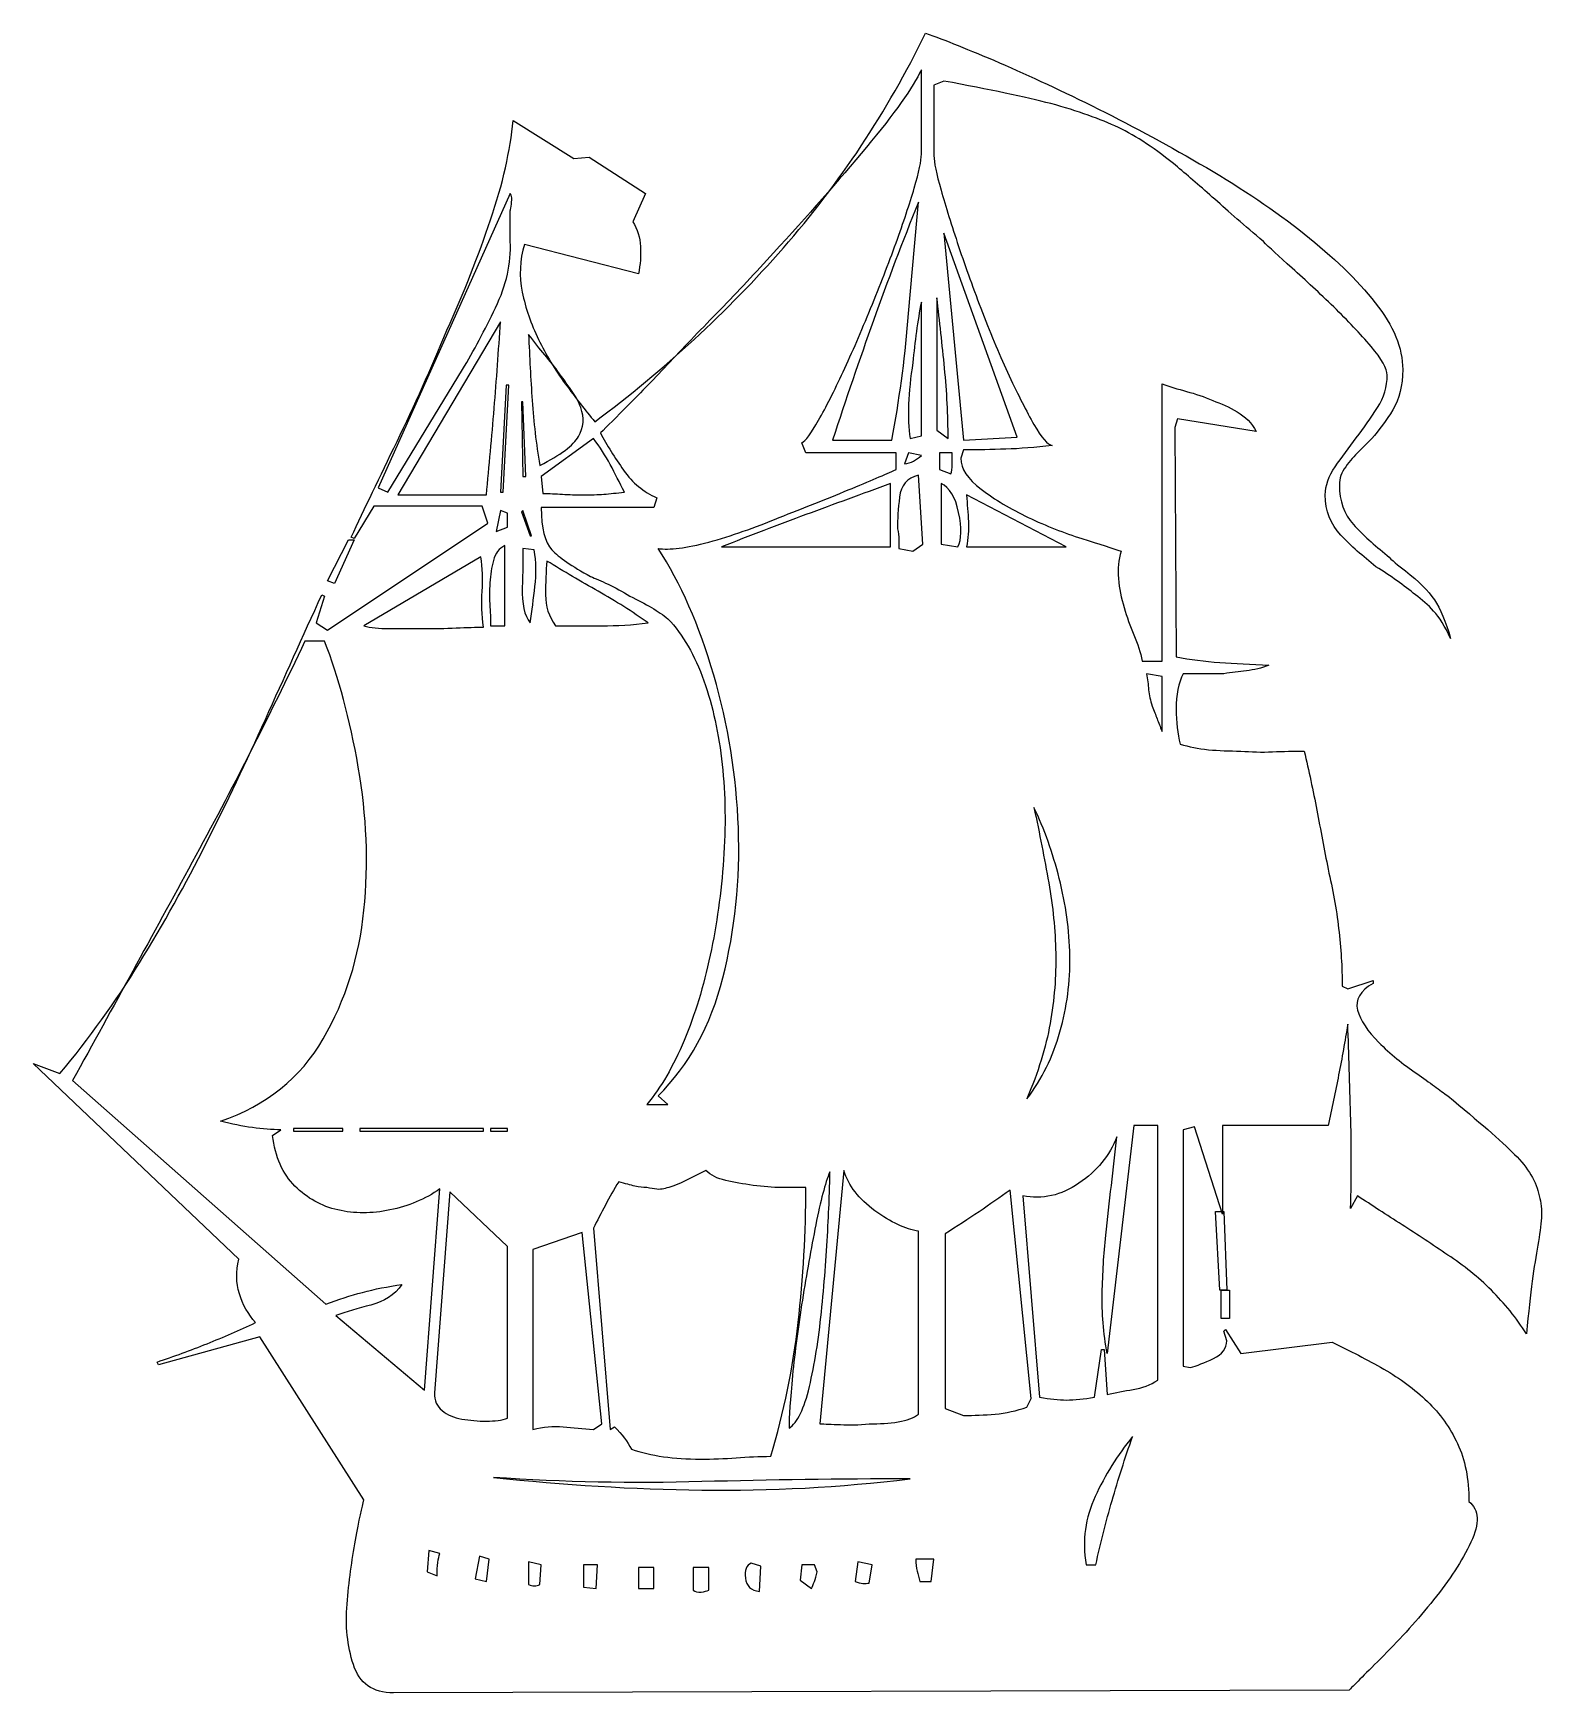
# Model space of a CAD drawing. Header units: centimetres. Extents: x -9.3 to 9.3, y -10.2 to 10.2.
import ezdxf

# ---------------------------------------------------------------- set-up
doc = ezdxf.new("R2010")
doc.units = ezdxf.units.CM
doc.header["$MEASUREMENT"] = 0
doc.layers.add('Camada 1', color=7, linetype='Continuous')

msp = doc.modelspace()

# ---------------------------------------------------------------- linework, layer by layer
at = {"layer": 'Camada 1'}
for points, knots in [([(9.23668, -4.08925), (9.20197, -3.91632), (9.10121, -3.74638), (8.93413, -3.57932), (8.93413, -3.57932), (8.76683, -3.41213), (8.49312, -3.17289), (8.11278, -2.86161), (8.11278, -2.86161), (8.06658, -2.827), (8.01179, -2.78657), (7.94834, -2.74062), (7.94834, -2.74062), (7.88503, -2.69456), (7.81298, -2.64272), (7.7322, -2.58504), (7.7322, -2.58504), (7.5594, -2.46981), (7.4038, -2.34295), (7.26545, -2.2047), (7.26545, -2.2047), (7.1271, -2.06624), (7.04058, -1.93377), (7.00611, -1.8069), (7.00611, -1.8069), (6.9715, -1.68006), (7.03484, -1.57065), (7.19629, -1.47839), (7.19629, -1.47839), (7.19629, -1.47839), (7.19629, -1.44378), (7.19629, -1.44378), (7.19629, -1.44378), (7.19629, -1.44378), (6.88511, -1.54744), (6.88511, -1.54744), (6.88511, -1.54744), (6.88511, -1.54744), (6.81595, -1.51296), (6.81595, -1.51296), (6.81595, -1.51296), (6.81595, -1.28245), (6.80158, -1.04621), (6.77264, -0.80398), (6.77264, -0.80398), (6.74391, -0.56199), (6.70057, -0.3199), (6.64302, -0.07778), (6.64302, -0.07778), (6.59685, 0.16431), (6.55076, 0.40635), (6.50478, 0.6484), (6.50478, 0.6484), (6.45861, 0.89044), (6.40667, 1.13248), (6.3491, 1.37465), (6.3491, 1.37465), (6.22234, 1.37465), (6.09251, 1.37171), (5.96003, 1.36584), (5.96003, 1.36584), (5.82742, 1.36015), (5.69783, 1.36309), (5.57107, 1.37465), (5.57107, 1.37465), (5.43251, 1.37465), (5.30014, 1.38034), (5.1733, 1.39187), (5.1733, 1.39187), (5.04654, 1.40343), (4.93131, 1.4264), (4.82744, 1.46098), (4.82744, 1.46098), (4.79296, 1.58772), (4.77574, 1.73186), (4.77574, 1.89331), (4.77574, 1.89331), (4.77574, 2.06614), (4.80434, 2.21023), (4.86226, 2.32553), (4.86226, 2.32553), (4.86226, 2.32553), (5.36358, 2.32552), (5.36358, 2.32552), (5.36358, 2.32552), (5.45573, 2.33706), (5.54799, 2.34862), (5.64015, 2.36015), (5.64015, 2.36015), (5.73241, 2.37158), (5.82459, 2.39468), (5.91672, 2.42926), (5.91672, 2.42926), (5.69786, 2.44082), (5.49616, 2.45225), (5.31151, 2.46379), (5.31151, 2.46379), (5.1272, 2.47535), (4.94863, 2.49842), (4.77573, 2.53301), (4.77573, 2.53301), (4.77573, 2.53301), (4.75837, 5.35135), (4.75837, 5.35135), (4.75837, 5.35135), (4.75837, 5.35135), (4.79298, 5.45504), (4.79298, 5.45504), (4.79298, 5.45504), (4.79298, 5.45504), (5.76117, 5.29946), (5.76117, 5.29946), (5.76117, 5.29946), (5.7036, 5.40323), (5.62581, 5.48395), (5.52791, 5.54155), (5.52791, 5.54155), (5.42978, 5.59918), (5.32892, 5.64524), (5.22528, 5.67985), (5.22528, 5.67985), (5.12162, 5.72605), (5.01488, 5.76346), (4.90537, 5.7923), (4.90537, 5.7923), (4.79573, 5.82114), (4.69511, 5.85286), (4.60271, 5.88736), (4.60271, 5.88736), (4.60271, 5.88736), (4.60271, 2.48114), (4.60271, 2.48114), (4.60271, 2.48114), (4.60271, 2.48114), (4.36073, 2.48114), (4.36073, 2.48114), (4.36073, 2.48114), (4.33763, 2.58478), (4.30302, 2.69146), (4.25685, 2.80097), (4.25685, 2.80097), (4.21089, 2.9104), (4.17054, 3.02296), (4.13586, 3.13816), (4.13586, 3.13816), (4.10138, 3.25339), (4.07829, 3.37158), (4.0668, 3.49262), (4.0668, 3.49262), (4.05521, 3.61367), (4.0668, 3.72598), (4.10141, 3.82975), (4.10141, 3.82975), (3.99764, 3.86438), (3.8363, 3.91622), (3.6172, 3.98538), (3.6172, 3.98538), (3.3982, 4.05454), (3.17916, 4.14096), (2.96016, 4.24478), (2.96016, 4.24478), (2.7413, 4.34847), (2.54812, 4.4638), (2.38091, 4.59059), (2.38091, 4.59059), (2.21375, 4.71738), (2.1303, 4.84419), (2.1303, 4.97088), (2.1303, 4.97088), (2.1303, 4.97088), (2.16478, 5.07468), (2.16478, 5.07468), (2.16478, 5.07468), (2.33771, 5.07468), (2.51064, 5.07756), (2.68347, 5.08336), (2.68347, 5.08336), (2.8564, 5.0891), (3.04669, 5.10352), (3.25418, 5.12657), (3.25418, 5.12657), (3.19637, 5.13813), (3.12157, 5.22452), (3.02931, 5.38591), (3.02931, 5.38591), (2.93705, 5.54736), (2.8364, 5.74614), (2.72676, 5.98244), (2.72676, 5.98244), (2.61714, 6.21874), (2.50776, 6.47814), (2.39812, 6.76053), (2.39812, 6.76053), (2.28874, 7.04292), (2.19074, 7.31385), (2.10422, 7.5732), (2.10422, 7.5732), (2.01791, 7.83254), (1.94589, 8.0631), (1.88819, 8.26482), (1.88819, 8.26482), (1.83051, 8.46654), (1.80167, 8.6078), (1.80167, 8.68847), (1.80167, 8.68847), (1.80167, 8.68847), (1.80165, 9.55303), (1.80165, 9.55303), (1.80165, 9.55303), (1.80165, 9.55303), (1.92275, 9.60489), (1.92275, 9.60489), (1.92275, 9.60489), (2.4875, 9.50115), (2.92563, 9.40894), (3.23667, 9.32819), (3.23667, 9.32819), (3.57105, 9.23598), (3.84775, 9.13798), (4.06675, 9.03426), (4.06675, 9.03426), (4.28575, 8.93052), (4.52787, 8.76912), (4.79295, 8.5501), (4.79295, 8.5501), (4.9313, 8.43487), (5.08399, 8.30232), (5.25118, 8.15243), (5.25118, 8.15243), (5.41824, 8.0026), (5.61715, 7.82972), (5.84763, 7.63369), (5.84763, 7.63369), (5.91669, 7.56458), (6.03506, 7.45502), (6.20212, 7.30524), (6.20212, 7.30524), (6.36928, 7.15541), (6.53925, 6.99689), (6.71229, 6.8297), (6.71229, 6.8297), (6.88509, 6.66259), (7.03781, 6.50119), (7.17052, 6.34562), (7.17052, 6.34562), (7.30289, 6.18999), (7.36906, 6.0718), (7.36906, 5.99108), (7.36906, 5.99108), (7.36906, 5.85286), (7.32874, 5.72025), (7.24809, 5.59346), (7.24809, 5.59346), (7.16742, 5.46667), (7.0809, 5.34274), (6.98885, 5.22175), (6.98885, 5.22175), (6.89659, 5.10062), (6.81018, 4.98251), (6.72951, 4.86721), (6.72951, 4.86721), (6.64884, 4.75198), (6.60852, 4.63665), (6.60852, 4.52143), (6.60852, 4.52143), (6.60852, 4.32551), (6.67194, 4.16125), (6.7986, 4.02864), (6.7986, 4.02864), (6.92544, 3.89608), (7.06953, 3.76636), (7.23085, 3.63962), (7.23085, 3.63962), (7.41529, 3.52437), (7.57671, 3.40906), (7.71506, 3.29376), (7.71506, 3.29376), (7.79573, 3.23619), (7.87077, 3.16988), (7.93972, 3.09498), (7.93972, 3.09498), (8.00899, 3.02005), (8.07815, 2.90768), (8.14723, 2.75785), (8.14723, 2.75785), (8.08966, 2.96526), (8.02335, 3.12377), (7.94832, 3.23325), (7.94832, 3.23325), (7.87352, 3.34276), (7.75539, 3.46092), (7.59394, 3.58774), (7.59394, 3.58774), (7.50181, 3.6569), (7.42688, 3.72035), (7.36907, 3.77792), (7.36907, 3.77792), (7.20775, 3.90476), (7.06954, 4.0315), (6.95415, 4.15836), (6.95415, 4.15836), (6.83892, 4.28515), (6.78122, 4.44649), (6.78122, 4.64247), (6.78122, 4.64247), (6.78122, 4.72319), (6.80731, 4.7981), (6.85911, 4.86721), (6.85911, 4.86721), (6.91094, 4.9364), (6.96574, 4.99982), (7.02331, 5.05745), (7.02331, 5.05745), (7.02331, 5.05745), (7.17912, 5.21313), (7.17912, 5.21313), (7.17912, 5.21313), (7.27117, 5.31682), (7.35769, 5.4349), (7.43836, 5.56757), (7.43836, 5.56757), (7.51903, 5.70007), (7.55935, 5.86438), (7.55935, 6.06036), (7.55935, 6.06036), (7.55935, 6.32545), (7.44695, 6.59926), (7.22222, 6.88165), (7.22222, 6.88165), (6.99746, 7.16404), (6.70641, 7.44648), (6.34907, 7.7289), (6.34907, 7.7289), (5.9917, 8.01129), (5.59104, 8.28222), (5.14739, 8.54157), (5.14739, 8.54157), (4.70363, 8.80091), (4.26262, 9.04015), (3.8245, 9.25917), (3.8245, 9.25917), (3.38659, 9.47817), (2.98029, 9.6684), (2.6057, 9.82972), (2.6057, 9.82972), (2.23105, 9.99105), (1.9285, 10.11204), (1.69788, 10.19277), (1.69788, 10.19277), (1.22528, 9.22453), (0.64317, 8.3455), (-0.04845, 7.55599), (-0.04845, 7.55599), (-0.74007, 6.76637), (-1.51234, 6.05453), (-2.36551, 5.42054), (-2.36551, 5.42054), (-2.48074, 5.55889), (-2.60176, 5.71452), (-2.72836, 5.8874), (-2.72836, 5.8874), (-2.85523, 6.06033), (-2.96484, 6.24189), (-3.057, 6.4321), (-3.057, 6.4321), (-3.14926, 6.62223), (-3.21556, 6.81538), (-3.25591, 7.01127), (-3.25591, 7.01127), (-3.29623, 7.20725), (-3.28761, 7.4032), (-3.22993, 7.59917), (-3.22993, 7.59917), (-3.22993, 7.59917), (-1.82946, 7.2361), (-1.82946, 7.2361), (-1.82946, 7.2361), (-1.80636, 7.35135), (-1.79774, 7.46372), (-1.8035, 7.57323), (-1.8035, 7.57323), (-1.80914, 7.68274), (-1.84086, 7.78363), (-1.89854, 7.87583), (-1.89854, 7.87583), (-1.89854, 7.87583), (-1.74296, 8.22164), (-1.74296, 8.22164), (-1.74296, 8.22164), (-1.74296, 8.22164), (-2.43458, 8.67114), (-2.43458, 8.67114), (-2.43458, 8.67114), (-2.43458, 8.67114), (-2.62476, 8.65392), (-2.62476, 8.65392), (-2.62476, 8.65392), (-2.62476, 8.65392), (-3.36832, 9.12078), (-3.36832, 9.12078), (-3.36832, 9.12078), (-3.4029, 8.75187), (-3.49516, 8.34552), (-3.64502, 7.90182), (-3.64502, 7.90182), (-3.79485, 7.45801), (-3.97342, 7.00557), (-4.18093, 6.54445), (-4.18093, 6.54445), (-4.37683, 6.07185), (-4.58162, 5.61653), (-4.79463, 5.17854), (-4.79463, 5.17854), (-5.00802, 4.74047), (-5.19532, 4.34857), (-5.35663, 4.00278), (-5.35663, 4.00278), (-5.35663, 4.00278), (-5.32215, 3.9855), (-5.32215, 3.9855), (-5.32215, 3.9855), (-5.32215, 3.9855), (-5.08006, 4.38312), (-5.08006, 4.38312), (-5.08006, 4.38312), (-5.08006, 4.38312), (-3.7487, 4.38313), (-3.7487, 4.38313), (-3.7487, 4.38313), (-3.7487, 4.38313), (-3.67964, 4.17567), (-3.67964, 4.17567), (-3.67964, 4.17567), (-3.67964, 4.17567), (-5.65073, 2.86156), (-5.65073, 2.86156), (-5.65073, 2.86156), (-5.65073, 2.86156), (-5.78908, 2.94811), (-5.78908, 2.94811), (-5.78908, 2.94811), (-5.78908, 2.94811), (-5.68531, 3.27662), (-5.68531, 3.27662), (-5.68531, 3.27662), (-5.68531, 3.27662), (-5.71989, 3.29384), (-5.71989, 3.29384), (-5.71989, 3.29384), (-5.9504, 2.78671), (-6.18101, 2.27665), (-6.41151, 1.76365), (-6.41151, 1.76365), (-6.64202, 1.25078), (-6.88411, 0.74358), (-7.13782, 0.24208), (-7.13782, 0.24208), (-7.39119, -0.25931), (-7.665, -0.74926), (-7.95906, -1.22773), (-7.95906, -1.22773), (-8.25285, -1.70596), (-8.57863, -2.15845), (-8.93585, -2.58499), (-8.93585, -2.58499), (-8.93585, -2.58499), (-9.26425, -2.46395), (-9.26425, -2.46395), (-9.26425, -2.46395), (-9.26425, -2.46395), (-6.74002, -4.8674), (-6.74002, -4.8674), (-6.74002, -4.8674), (-6.7746, -5.01723), (-6.77151, -5.15834), (-6.73118, -5.29095), (-6.73118, -5.29095), (-6.69085, -5.42356), (-6.62466, -5.54178), (-6.5324, -5.64544), (-6.5324, -5.64544), (-6.72843, -5.73757), (-6.92721, -5.82411), (-7.12885, -5.90478), (-7.12885, -5.90478), (-7.33075, -5.98556), (-7.53528, -6.06046), (-7.74279, -6.12965), (-7.74279, -6.12965), (-7.74279, -6.12965), (-7.72557, -6.16423), (-7.72557, -6.16423), (-7.72557, -6.16423), (-7.72557, -6.16423), (-6.48057, -5.81837), (-6.48057, -5.81837), (-6.48057, -5.81837), (-6.48057, -5.81837), (-5.2011, -7.82404), (-5.2011, -7.82404), (-5.2011, -7.82404), (-5.2242, -7.90471), (-5.25867, -8.06904), (-5.30484, -8.31688), (-5.30484, -8.31688), (-5.3508, -8.56461), (-5.38551, -8.82705), (-5.40861, -9.10351), (-5.40861, -9.10351), (-5.4316, -9.36868), (-5.40551, -9.61656), (-5.33072, -9.84707), (-5.33072, -9.84707), (-5.2559, -10.07768), (-5.09159, -10.1928), (-4.83799, -10.1928), (-4.83799, -10.1928), (-4.83799, -10.1928), (6.90239, -10.15832), (6.90239, -10.15832), (6.90239, -10.15832), (6.97155, -10.08916), (7.11265, -9.94792), (7.32607, -9.73464), (7.32607, -9.73464), (7.53922, -9.52139), (7.74398, -9.29376), (7.93977, -9.05175), (7.93977, -9.05175), (8.13577, -8.80955), (8.28849, -8.57341), (8.398, -8.34267), (8.398, -8.34267), (8.50762, -8.11219), (8.49897, -7.945), (8.37212, -7.84136), (8.37212, -7.84136), (8.37212, -7.56479), (8.32592, -7.32841), (8.23366, -7.13238), (8.23366, -7.13238), (8.14153, -6.93638), (8.01765, -6.76366), (7.86205, -6.61369), (7.86205, -6.61369), (7.70634, -6.46386), (7.52767, -6.33125), (7.32603, -6.21602), (7.32603, -6.21602), (7.12436, -6.10077), (6.91386, -5.99115), (6.69495, -5.88751), (6.69495, -5.88751), (6.69495, -5.88751), (5.57105, -6.02586), (5.57105, -6.02586), (5.57105, -6.02586), (5.57105, -6.02586), (5.38079, -5.73193), (5.38079, -5.73193), (5.38079, -5.73193), (5.38079, -5.73193), (5.36357, -5.74915), (5.36357, -5.74915), (5.36357, -5.74915), (5.36357, -5.74915), (5.39805, -5.87014), (5.39805, -5.87014), (5.39805, -5.87014), (5.39805, -5.9624), (5.34325, -6.03445), (5.23398, -6.08628), (5.23398, -6.08628), (5.12434, -6.13822), (5.02932, -6.17568), (4.94865, -6.19865), (4.94865, -6.19865), (4.94865, -6.19865), (4.86224, -6.18143), (4.86224, -6.18143), (4.86224, -6.18143), (4.86224, -6.18143), (4.86225, -3.27653), (4.86225, -3.27653), (4.86225, -3.27653), (4.86225, -3.27653), (5.00049, -3.24205), (5.00049, -3.24205), (5.00049, -3.24205), (5.00049, -3.24205), (5.34622, -4.31401), (5.34622, -4.31401), (5.34622, -4.31401), (5.34622, -4.31401), (5.34622, -3.22472), (5.34622, -3.22472), (5.34622, -3.22472), (5.34622, -3.22472), (6.64305, -3.22473), (6.64305, -3.22473), (6.64305, -3.22473), (6.68925, -3.01732), (6.73235, -2.80978), (6.77267, -2.6023), (6.77267, -2.6023), (6.81297, -2.39479), (6.85056, -2.18725), (6.88514, -1.97987), (6.88514, -1.97987), (6.89665, -2.34883), (6.90813, -2.71755), (6.91962, -3.08652), (6.91962, -3.08652), (6.93121, -3.45535), (6.93121, -3.84156), (6.91962, -4.24487), (6.91962, -4.24487), (6.91962, -4.24487), (7.00617, -4.08929), (7.00617, -4.08929), (7.00617, -4.08929), (7.17921, -4.20452), (7.36055, -4.32276), (7.55081, -4.44386), (7.55081, -4.44386), (7.74099, -4.56485), (7.9284, -4.68863), (8.11281, -4.81547), (8.11281, -4.81547), (8.30871, -4.94234), (8.48727, -5.0863), (8.64872, -5.24788), (8.64872, -5.24788), (8.81017, -5.4092), (8.95426, -5.5879), (9.081, -5.78379), (9.081, -5.78379), (9.1041, -5.51868), (9.1272, -5.30257), (9.15029, -5.13548), (9.15029, -5.13548), (9.17326, -4.96832), (9.19635, -4.82134), (9.21932, -4.6945), (9.21932, -4.6945), (9.24231, -4.56763), (9.25679, -4.45526), (9.26253, -4.35737), (9.26253, -4.35737), (9.26828, -4.2593), (9.25954, -4.16993), (9.23668, -4.08925), (9.23668, -4.08925), (9.23668, -4.08925), (9.23668, -4.08925), (9.23668, -4.08925)], [0, 0, 0, 0, 0.00606061, 0.00606061, 0.00606061, 0.00606061, 0.01212121, 0.01212121, 0.01212121, 0.01212121, 0.01818182, 0.01818182, 0.01818182, 0.01818182, 0.02424242, 0.02424242, 0.02424242, 0.02424242, 0.03030303, 0.03030303, 0.03030303, 0.03030303, 0.03636364, 0.03636364, 0.03636364, 0.03636364, 0.04242424, 0.04242424, 0.04242424, 0.04242424, 0.04848485, 0.04848485, 0.04848485, 0.04848485, 0.05454545, 0.05454545, 0.05454545, 0.05454545, 0.06060606, 0.06060606, 0.06060606, 0.06060606, 0.06666667, 0.06666667, 0.06666667, 0.06666667, 0.07272727, 0.07272727, 0.07272727, 0.07272727, 0.07878788, 0.07878788, 0.07878788, 0.07878788, 0.08484848, 0.08484848, 0.08484848, 0.08484848, 0.09090909, 0.09090909, 0.09090909, 0.09090909, 0.0969697, 0.0969697, 0.0969697, 0.0969697, 0.1030303, 0.1030303, 0.1030303, 0.1030303, 0.10909091, 0.10909091, 0.10909091, 0.10909091, 0.11515152, 0.11515152, 0.11515152, 0.11515152, 0.12121212, 0.12121212, 0.12121212, 0.12121212, 0.12727273, 0.12727273, 0.12727273, 0.12727273, 0.13333333, 0.13333333, 0.13333333, 0.13333333, 0.13939394, 0.13939394, 0.13939394, 0.13939394, 0.14545455, 0.14545455, 0.14545455, 0.14545455, 0.15151515, 0.15151515, 0.15151515, 0.15151515, 0.15757576, 0.15757576, 0.15757576, 0.15757576, 0.16363636, 0.16363636, 0.16363636, 0.16363636, 0.16969697, 0.16969697, 0.16969697, 0.16969697, 0.17575758, 0.17575758, 0.17575758, 0.17575758, 0.18181818, 0.18181818, 0.18181818, 0.18181818, 0.18787879, 0.18787879, 0.18787879, 0.18787879, 0.19393939, 0.19393939, 0.19393939, 0.19393939, 0.2, 0.2, 0.2, 0.2, 0.20606061, 0.20606061, 0.20606061, 0.20606061, 0.21212121, 0.21212121, 0.21212121, 0.21212121, 0.21818182, 0.21818182, 0.21818182, 0.21818182, 0.22424242, 0.22424242, 0.22424242, 0.22424242, 0.23030303, 0.23030303, 0.23030303, 0.23030303, 0.23636364, 0.23636364, 0.23636364, 0.23636364, 0.24242424, 0.24242424, 0.24242424, 0.24242424, 0.24848485, 0.24848485, 0.24848485, 0.24848485, 0.25454545, 0.25454545, 0.25454545, 0.25454545, 0.26060606, 0.26060606, 0.26060606, 0.26060606, 0.26666667, 0.26666667, 0.26666667, 0.26666667, 0.27272727, 0.27272727, 0.27272727, 0.27272727, 0.27878788, 0.27878788, 0.27878788, 0.27878788, 0.28484848, 0.28484848, 0.28484848, 0.28484848, 0.29090909, 0.29090909, 0.29090909, 0.29090909, 0.2969697, 0.2969697, 0.2969697, 0.2969697, 0.3030303, 0.3030303, 0.3030303, 0.3030303, 0.30909091, 0.30909091, 0.30909091, 0.30909091, 0.31515152, 0.31515152, 0.31515152, 0.31515152, 0.32121212, 0.32121212, 0.32121212, 0.32121212, 0.32727273, 0.32727273, 0.32727273, 0.32727273, 0.33333333, 0.33333333, 0.33333333, 0.33333333, 0.33939394, 0.33939394, 0.33939394, 0.33939394, 0.34545455, 0.34545455, 0.34545455, 0.34545455, 0.35151515, 0.35151515, 0.35151515, 0.35151515, 0.35757576, 0.35757576, 0.35757576, 0.35757576, 0.36363636, 0.36363636, 0.36363636, 0.36363636, 0.36969697, 0.36969697, 0.36969697, 0.36969697, 0.37575758, 0.37575758, 0.37575758, 0.37575758, 0.38181818, 0.38181818, 0.38181818, 0.38181818, 0.38787879, 0.38787879, 0.38787879, 0.38787879, 0.39393939, 0.39393939, 0.39393939, 0.39393939, 0.4, 0.4, 0.4, 0.4, 0.40606061, 0.40606061, 0.40606061, 0.40606061, 0.41212121, 0.41212121, 0.41212121, 0.41212121, 0.41818182, 0.41818182, 0.41818182, 0.41818182, 0.42424242, 0.42424242, 0.42424242, 0.42424242, 0.43030303, 0.43030303, 0.43030303, 0.43030303, 0.43636364, 0.43636364, 0.43636364, 0.43636364, 0.44242424, 0.44242424, 0.44242424, 0.44242424, 0.44848485, 0.44848485, 0.44848485, 0.44848485, 0.45454545, 0.45454545, 0.45454545, 0.45454545, 0.46060606, 0.46060606, 0.46060606, 0.46060606, 0.46666667, 0.46666667, 0.46666667, 0.46666667, 0.47272727, 0.47272727, 0.47272727, 0.47272727, 0.47878788, 0.47878788, 0.47878788, 0.47878788, 0.48484848, 0.48484848, 0.48484848, 0.48484848, 0.49090909, 0.49090909, 0.49090909, 0.49090909, 0.4969697, 0.4969697, 0.4969697, 0.4969697, 0.5030303, 0.5030303, 0.5030303, 0.5030303, 0.50909091, 0.50909091, 0.50909091, 0.50909091, 0.51515152, 0.51515152, 0.51515152, 0.51515152, 0.52121212, 0.52121212, 0.52121212, 0.52121212, 0.52727273, 0.52727273, 0.52727273, 0.52727273, 0.53333333, 0.53333333, 0.53333333, 0.53333333, 0.53939394, 0.53939394, 0.53939394, 0.53939394, 0.54545455, 0.54545455, 0.54545455, 0.54545455, 0.55151515, 0.55151515, 0.55151515, 0.55151515, 0.55757576, 0.55757576, 0.55757576, 0.55757576, 0.56363636, 0.56363636, 0.56363636, 0.56363636, 0.56969697, 0.56969697, 0.56969697, 0.56969697, 0.57575758, 0.57575758, 0.57575758, 0.57575758, 0.58181818, 0.58181818, 0.58181818, 0.58181818, 0.58787879, 0.58787879, 0.58787879, 0.58787879, 0.59393939, 0.59393939, 0.59393939, 0.59393939, 0.6, 0.6, 0.6, 0.6, 0.60606061, 0.60606061, 0.60606061, 0.60606061, 0.61212121, 0.61212121, 0.61212121, 0.61212121, 0.61818182, 0.61818182, 0.61818182, 0.61818182, 0.62424242, 0.62424242, 0.62424242, 0.62424242, 0.63030303, 0.63030303, 0.63030303, 0.63030303, 0.63636364, 0.63636364, 0.63636364, 0.63636364, 0.64242424, 0.64242424, 0.64242424, 0.64242424, 0.64848485, 0.64848485, 0.64848485, 0.64848485, 0.65454545, 0.65454545, 0.65454545, 0.65454545, 0.66060606, 0.66060606, 0.66060606, 0.66060606, 0.66666667, 0.66666667, 0.66666667, 0.66666667, 0.67272727, 0.67272727, 0.67272727, 0.67272727, 0.67878788, 0.67878788, 0.67878788, 0.67878788, 0.68484848, 0.68484848, 0.68484848, 0.68484848, 0.69090909, 0.69090909, 0.69090909, 0.69090909, 0.6969697, 0.6969697, 0.6969697, 0.6969697, 0.7030303, 0.7030303, 0.7030303, 0.7030303, 0.70909091, 0.70909091, 0.70909091, 0.70909091, 0.71515152, 0.71515152, 0.71515152, 0.71515152, 0.72121212, 0.72121212, 0.72121212, 0.72121212, 0.72727273, 0.72727273, 0.72727273, 0.72727273, 0.73333333, 0.73333333, 0.73333333, 0.73333333, 0.73939394, 0.73939394, 0.73939394, 0.73939394, 0.74545455, 0.74545455, 0.74545455, 0.74545455, 0.75151515, 0.75151515, 0.75151515, 0.75151515, 0.75757576, 0.75757576, 0.75757576, 0.75757576, 0.76363636, 0.76363636, 0.76363636, 0.76363636, 0.76969697, 0.76969697, 0.76969697, 0.76969697, 0.77575758, 0.77575758, 0.77575758, 0.77575758, 0.78181818, 0.78181818, 0.78181818, 0.78181818, 0.78787879, 0.78787879, 0.78787879, 0.78787879, 0.79393939, 0.79393939, 0.79393939, 0.79393939, 0.8, 0.8, 0.8, 0.8, 0.80606061, 0.80606061, 0.80606061, 0.80606061, 0.81212121, 0.81212121, 0.81212121, 0.81212121, 0.81818182, 0.81818182, 0.81818182, 0.81818182, 0.82424242, 0.82424242, 0.82424242, 0.82424242, 0.83030303, 0.83030303, 0.83030303, 0.83030303, 0.83636364, 0.83636364, 0.83636364, 0.83636364, 0.84242424, 0.84242424, 0.84242424, 0.84242424, 0.84848485, 0.84848485, 0.84848485, 0.84848485, 0.85454545, 0.85454545, 0.85454545, 0.85454545, 0.86060606, 0.86060606, 0.86060606, 0.86060606, 0.86666667, 0.86666667, 0.86666667, 0.86666667, 0.87272727, 0.87272727, 0.87272727, 0.87272727, 0.87878788, 0.87878788, 0.87878788, 0.87878788, 0.88484848, 0.88484848, 0.88484848, 0.88484848, 0.89090909, 0.89090909, 0.89090909, 0.89090909, 0.8969697, 0.8969697, 0.8969697, 0.8969697, 0.9030303, 0.9030303, 0.9030303, 0.9030303, 0.90909091, 0.90909091, 0.90909091, 0.90909091, 0.91515152, 0.91515152, 0.91515152, 0.91515152, 0.92121212, 0.92121212, 0.92121212, 0.92121212, 0.92727273, 0.92727273, 0.92727273, 0.92727273, 0.93333333, 0.93333333, 0.93333333, 0.93333333, 0.93939394, 0.93939394, 0.93939394, 0.93939394, 0.94545455, 0.94545455, 0.94545455, 0.94545455, 0.95151515, 0.95151515, 0.95151515, 0.95151515, 0.95757576, 0.95757576, 0.95757576, 0.95757576, 0.96363636, 0.96363636, 0.96363636, 0.96363636, 0.96969697, 0.96969697, 0.96969697, 0.96969697, 0.97575758, 0.97575758, 0.97575758, 0.97575758, 0.98181818, 0.98181818, 0.98181818, 0.98181818, 0.98787879, 0.98787879, 0.98787879, 0.98787879, 1, 1, 1, 1]), ([(1.64618, 8.70578), (1.64618, 8.62511), (1.61721, 8.4867), (1.55963, 8.29078), (1.55963, 8.29078), (1.50195, 8.0948), (1.42691, 7.87007), (1.33489, 7.61646), (1.33489, 7.61646), (1.24263, 7.36288), (1.13886, 7.09478), (1.02348, 6.81242), (1.02348, 6.81242), (0.90833, 6.52998), (0.79596, 6.27069), (0.68635, 6.03428), (0.68635, 6.03428), (0.57697, 5.79809), (0.47598, 5.5992), (0.3838, 5.4378), (0.3838, 5.4378), (0.29154, 5.27648), (0.22235, 5.18422), (0.17639, 5.1611), (0.17639, 5.1611), (0.17639, 5.1611), (0.22809, 5.04011), (0.22809, 5.04011), (0.22809, 5.04011), (0.22809, 5.04011), (1.33488, 5.04011), (1.33488, 5.04011), (1.33488, 5.04011), (1.33488, 5.04011), (1.33488, 4.83265), (1.33488, 4.83265), (1.33488, 4.83265), (1.20801, 4.77497), (1.01198, 4.69144), (0.747, 4.58185), (0.747, 4.58185), (0.48181, 4.47242), (0.1995, 4.36002), (-0.1003, 4.24477), (-0.1003, 4.24477), (-0.4001, 4.11798), (-0.68826, 4.01704), (-0.96485, 3.94211), (-0.96485, 3.94211), (-1.24155, 3.86726), (-1.44893, 3.84128), (-1.58728, 3.86438), (-1.58728, 3.86438), (-1.31071, 3.43779), (-1.08309, 2.91918), (-0.90428, 2.30823), (-0.90428, 2.30823), (-0.72571, 1.69728), (-0.62483, 1.07186), (-0.60173, 0.43212), (-0.60173, 0.43212), (-0.57863, -0.20762), (-0.64205, -0.82156), (-0.79202, -1.40941), (-0.79202, -1.40941), (-0.94175, -1.99729), (-1.20694, -2.48126), (-1.58728, -2.86171), (-1.58728, -2.86171), (-1.58728, -2.86171), (-1.46629, -2.96548), (-1.46629, -2.96548), (-1.46629, -2.96548), (-1.46629, -2.96548), (-1.72574, -2.96546), (-1.72574, -2.96546), (-1.72574, -2.96546), (-1.55268, -2.75792), (-1.39998, -2.49572), (-1.26751, -2.17872), (-1.26751, -2.17872), (-1.13479, -1.8617), (-1.02827, -1.51308), (-0.9476, -1.13274), (-0.9476, -1.13274), (-0.86695, -0.75216), (-0.81213, -0.36034), (-0.78329, 0.04302), (-0.78329, 0.04302), (-0.75456, 0.44656), (-0.7603, 0.83563), (-0.80065, 1.21023), (-0.80065, 1.21023), (-0.8411, 1.58488), (-0.9159, 1.92775), (-1.02541, 2.23904), (-1.02541, 2.23904), (-1.13479, 2.55027), (-1.28187, 2.80385), (-1.46631, 2.99982), (-1.46631, 2.99982), (-1.58167, 3.09197), (-1.73714, 3.18418), (-1.93317, 3.27647), (-1.93317, 3.27647), (-2.02543, 3.3341), (-2.11473, 3.3831), (-2.20125, 3.42345), (-2.20125, 3.42345), (-2.28766, 3.46377), (-2.35981, 3.4955), (-2.41739, 3.51859), (-2.41739, 3.51859), (-2.64779, 3.64538), (-2.80635, 3.75484), (-2.89287, 3.84699), (-2.89287, 3.84699), (-2.97939, 3.9393), (-3.02249, 4.11218), (-3.02249, 4.36579), (-3.02249, 4.36579), (-3.02249, 4.36579), (-1.63925, 4.36577), (-1.63925, 4.36577), (-1.63925, 4.36577), (-1.63925, 4.36577), (-1.60467, 4.48682), (-1.60467, 4.48682), (-1.60467, 4.48682), (-1.76612, 4.55593), (-1.90159, 4.66838), (-2.01096, 4.82395), (-2.01096, 4.82395), (-2.12058, 4.9796), (-2.21562, 5.13235), (-2.29626, 5.28218), (-2.29626, 5.28218), (-2.21561, 5.36285), (-2.10023, 5.4781), (-1.95053, 5.62799), (-1.95053, 5.62799), (-1.80059, 5.77782), (-1.63062, 5.95364), (-1.44036, 6.15536), (-1.44036, 6.15536), (-1.25031, 6.35713), (-1.04555, 6.57028), (-0.82666, 6.7951), (-0.82666, 6.7951), (-0.60753, 7.01992), (-0.38864, 7.25328), (-0.16951, 7.4954), (-0.16951, 7.4954), (0.24541, 7.94503), (0.62585, 8.37718), (0.97159, 8.7922), (0.97159, 8.7922), (1.31745, 9.20712), (1.54232, 9.52414), (1.64609, 9.74322), (1.64609, 9.74322), (1.64609, 9.74322), (1.64608, 8.70578), (1.64608, 8.70578), (1.64608, 8.70578), (1.64608, 8.70578), (1.64618, 8.70578), (1.64618, 8.70578)], [0, 0, 0, 0, 0.02325581, 0.02325581, 0.02325581, 0.02325581, 0.04651163, 0.04651163, 0.04651163, 0.04651163, 0.06976744, 0.06976744, 0.06976744, 0.06976744, 0.09302326, 0.09302326, 0.09302326, 0.09302326, 0.11627907, 0.11627907, 0.11627907, 0.11627907, 0.13953488, 0.13953488, 0.13953488, 0.13953488, 0.1627907, 0.1627907, 0.1627907, 0.1627907, 0.18604651, 0.18604651, 0.18604651, 0.18604651, 0.20930233, 0.20930233, 0.20930233, 0.20930233, 0.23255814, 0.23255814, 0.23255814, 0.23255814, 0.25581395, 0.25581395, 0.25581395, 0.25581395, 0.27906977, 0.27906977, 0.27906977, 0.27906977, 0.30232558, 0.30232558, 0.30232558, 0.30232558, 0.3255814, 0.3255814, 0.3255814, 0.3255814, 0.34883721, 0.34883721, 0.34883721, 0.34883721, 0.37209302, 0.37209302, 0.37209302, 0.37209302, 0.39534884, 0.39534884, 0.39534884, 0.39534884, 0.41860465, 0.41860465, 0.41860465, 0.41860465, 0.44186047, 0.44186047, 0.44186047, 0.44186047, 0.46511628, 0.46511628, 0.46511628, 0.46511628, 0.48837209, 0.48837209, 0.48837209, 0.48837209, 0.51162791, 0.51162791, 0.51162791, 0.51162791, 0.53488372, 0.53488372, 0.53488372, 0.53488372, 0.55813953, 0.55813953, 0.55813953, 0.55813953, 0.58139535, 0.58139535, 0.58139535, 0.58139535, 0.60465116, 0.60465116, 0.60465116, 0.60465116, 0.62790698, 0.62790698, 0.62790698, 0.62790698, 0.65116279, 0.65116279, 0.65116279, 0.65116279, 0.6744186, 0.6744186, 0.6744186, 0.6744186, 0.69767442, 0.69767442, 0.69767442, 0.69767442, 0.72093023, 0.72093023, 0.72093023, 0.72093023, 0.74418605, 0.74418605, 0.74418605, 0.74418605, 0.76744186, 0.76744186, 0.76744186, 0.76744186, 0.79069767, 0.79069767, 0.79069767, 0.79069767, 0.81395349, 0.81395349, 0.81395349, 0.81395349, 0.8372093, 0.8372093, 0.8372093, 0.8372093, 0.86046512, 0.86046512, 0.86046512, 0.86046512, 0.88372093, 0.88372093, 0.88372093, 0.88372093, 0.90697674, 0.90697674, 0.90697674, 0.90697674, 0.93023256, 0.93023256, 0.93023256, 0.93023256, 0.95348837, 0.95348837, 0.95348837, 0.95348837, 1, 1, 1, 1]), ([(-3.3855, 8.16976), (-3.3855, 8.13523), (-3.38825, 8.10065), (-3.39413, 8.06607), (-3.39413, 8.06607), (-3.4, 8.03144), (-3.40286, 8.01421), (-3.40286, 8.01421), (-3.40286, 8.01421), (-3.40286, 8.01421), (-3.40286, 7.63372), (-3.40286, 7.63372), (-3.40286, 7.63372), (-3.39138, 7.36858), (-3.45181, 7.09775), (-3.58442, 6.82105), (-3.58442, 6.82105), (-3.7169, 6.5444), (-3.85236, 6.29082), (-3.99071, 6.06032), (-3.99071, 6.06032), (-3.99071, 6.06032), (-4.90707, 4.556), (-4.90707, 4.556), (-4.90707, 4.556), (-4.90707, 4.556), (-5.02806, 4.60786), (-5.02806, 4.60786), (-5.02806, 4.60786), (-5.02806, 4.60786), (-3.40283, 8.22162), (-3.40283, 8.22162), (-3.40283, 8.22162), (-3.40283, 8.22162), (-3.39997, 8.21588), (-3.3941, 8.20434), (-3.3941, 8.20434), (-3.38825, 8.19281), (-3.3855, 8.1813), (-3.3855, 8.16976), (-3.3855, 8.16976), (-3.3855, 8.16976), (-3.3855, 8.16976), (-3.3855, 8.16976)], [0, 0, 0, 0, 0.08333333, 0.08333333, 0.08333333, 0.08333333, 0.16666667, 0.16666667, 0.16666667, 0.16666667, 0.25, 0.25, 0.25, 0.25, 0.33333333, 0.33333333, 0.33333333, 0.33333333, 0.41666667, 0.41666667, 0.41666667, 0.41666667, 0.5, 0.5, 0.5, 0.5, 0.58333333, 0.58333333, 0.58333333, 0.58333333, 0.66666667, 0.66666667, 0.66666667, 0.66666667, 0.75, 0.75, 0.75, 0.75, 0.83333333, 0.83333333, 0.83333333, 0.83333333, 1, 1, 1, 1]), ([(1.6115, 8.11788), (1.56541, 7.63372), (1.5221, 7.14675), (1.48177, 6.6568), (1.48177, 6.6568), (1.44145, 6.16695), (1.37528, 5.67988), (1.28299, 5.19572), (1.28299, 5.19572), (1.28299, 5.19572), (0.55668, 5.19572), (0.55668, 5.19572), (0.55668, 5.19572), (0.71813, 5.69142), (0.88529, 6.18132), (1.05822, 6.66545), (1.05822, 6.66545), (1.23103, 7.14964), (1.41557, 7.63372), (1.6115, 8.11788), (1.6115, 8.11788), (1.6115, 8.11788), (1.6115, 8.11788), (1.6115, 8.11788)], [0, 0, 0, 0, 0.14285714, 0.14285714, 0.14285714, 0.14285714, 0.28571429, 0.28571429, 0.28571429, 0.28571429, 0.42857143, 0.42857143, 0.42857143, 0.42857143, 0.57142857, 0.57142857, 0.57142857, 0.57142857, 0.71428571, 0.71428571, 0.71428571, 0.71428571, 1, 1, 1, 1]), ([(2.82189, 5.23032), (2.82189, 5.23032), (2.16474, 5.19574), (2.16474, 5.19574), (2.16474, 5.19574), (2.16474, 5.19574), (1.92275, 7.73749), (1.92275, 7.73749), (1.92275, 7.73749), (1.92275, 7.73749), (2.82189, 5.23032), (2.82189, 5.23032), (2.82189, 5.23032), (2.82189, 5.23032), (2.82189, 5.23032), (2.82189, 5.23032)], [0, 0, 0, 0, 0.2, 0.2, 0.2, 0.2, 0.4, 0.4, 0.4, 0.4, 0.6, 0.6, 0.6, 0.6, 1, 1, 1, 1]), ([(1.97459, 5.21312), (1.97459, 5.21312), (1.83624, 5.31681), (1.83624, 5.31681), (1.83624, 5.31681), (1.83624, 5.31681), (1.83624, 6.94209), (1.83624, 6.94209), (1.83624, 6.94209), (1.87085, 6.65391), (1.90254, 6.36577), (1.93138, 6.07754), (1.93138, 6.07754), (1.96011, 5.78944), (1.97459, 5.50126), (1.97459, 5.21312), (1.97459, 5.21312), (1.97459, 5.21312), (1.97459, 5.21312), (1.97459, 5.21312)], [0, 0, 0, 0, 0.16666667, 0.16666667, 0.16666667, 0.16666667, 0.33333333, 0.33333333, 0.33333333, 0.33333333, 0.5, 0.5, 0.5, 0.5, 0.66666667, 0.66666667, 0.66666667, 0.66666667, 1, 1, 1, 1]), ([(1.64618, 5.24768), (1.64618, 5.24768), (1.50762, 5.21315), (1.50762, 5.21315), (1.50762, 5.21315), (1.47314, 5.4667), (1.48463, 5.7779), (1.54241, 6.14681), (1.54241, 6.14681), (1.55379, 6.2736), (1.56829, 6.40039), (1.58551, 6.52715), (1.58551, 6.52715), (1.60273, 6.65394), (1.62308, 6.77499), (1.64618, 6.89032), (1.64618, 6.89032), (1.64618, 6.89032), (1.64618, 5.24768), (1.64618, 5.24768), (1.64618, 5.24768), (1.64618, 5.24768), (1.64618, 5.24768), (1.64618, 5.24768)], [0, 0, 0, 0, 0.14285714, 0.14285714, 0.14285714, 0.14285714, 0.28571429, 0.28571429, 0.28571429, 0.28571429, 0.42857143, 0.42857143, 0.42857143, 0.42857143, 0.57142857, 0.57142857, 0.57142857, 0.57142857, 0.71428571, 0.71428571, 0.71428571, 0.71428571, 1, 1, 1, 1]), ([(-3.52385, 6.6482), (-3.54684, 6.29085), (-3.5729, 5.93642), (-3.60164, 5.58481), (-3.60164, 5.58481), (-3.63048, 5.23331), (-3.6622, 4.87877), (-3.69678, 4.52142), (-3.69678, 4.52142), (-3.69678, 4.52142), (-4.78597, 4.52142), (-4.78597, 4.52142), (-4.78597, 4.52142), (-4.78597, 4.52142), (-3.52385, 6.6482), (-3.52385, 6.6482), (-3.52385, 6.6482), (-3.52385, 6.6482), (-3.52385, 6.6482), (-3.52385, 6.6482)], [0, 0, 0, 0, 0.16666667, 0.16666667, 0.16666667, 0.16666667, 0.33333333, 0.33333333, 0.33333333, 0.33333333, 0.5, 0.5, 0.5, 0.5, 0.66666667, 0.66666667, 0.66666667, 0.66666667, 1, 1, 1, 1]), ([(-2.53831, 5.59346), (-2.49211, 5.46667), (-2.50074, 5.34854), (-2.56429, 5.239), (-2.56429, 5.239), (-2.62771, 5.12954), (-2.78628, 5.01135), (-3.03964, 4.88456), (-3.03964, 4.88456), (-3.08584, 5.1497), (-3.11753, 5.41473), (-3.13478, 5.67987), (-3.13478, 5.67987), (-3.15214, 5.94501), (-3.1665, 6.21592), (-3.17799, 6.49259), (-3.17799, 6.49259), (-3.10893, 6.40038), (-3.04263, 6.31672), (-2.97931, 6.24187), (-2.97931, 6.24187), (-2.91589, 6.16694), (-2.85522, 6.0891), (-2.79765, 6.00843), (-2.79765, 6.00843), (-2.74008, 5.92778), (-2.68801, 5.85569), (-2.64194, 5.79232), (-2.64194, 5.79232), (-2.59599, 5.7289), (-2.5614, 5.66265), (-2.53831, 5.59346), (-2.53831, 5.59346), (-2.53831, 5.59346), (-2.53831, 5.59346), (-2.53831, 5.59346)], [0, 0, 0, 0, 0.1, 0.1, 0.1, 0.1, 0.2, 0.2, 0.2, 0.2, 0.3, 0.3, 0.3, 0.3, 0.4, 0.4, 0.4, 0.4, 0.5, 0.5, 0.5, 0.5, 0.6, 0.6, 0.6, 0.6, 0.7, 0.7, 0.7, 0.7, 0.8, 0.8, 0.8, 0.8, 1, 1, 1, 1]), ([(-3.42008, 5.87011), (-3.42008, 5.87011), (-3.48927, 4.556), (-3.48927, 4.556), (-3.48927, 4.556), (-3.48927, 4.556), (-3.52385, 4.55601), (-3.52385, 4.55601), (-3.52385, 4.55601), (-3.52385, 4.55601), (-3.45479, 5.87012), (-3.45479, 5.87012), (-3.45479, 5.87012), (-3.45479, 5.87012), (-3.42008, 5.87011), (-3.42008, 5.87011), (-3.42008, 5.87011), (-3.42008, 5.87011), (-3.42008, 5.87011), (-3.42008, 5.87011)], [0, 0, 0, 0, 0.16666667, 0.16666667, 0.16666667, 0.16666667, 0.33333333, 0.33333333, 0.33333333, 0.33333333, 0.5, 0.5, 0.5, 0.5, 0.66666667, 0.66666667, 0.66666667, 0.66666667, 1, 1, 1, 1]), ([(-3.21254, 4.74621), (-3.21254, 4.74621), (-3.24726, 4.74621), (-3.24726, 4.74621), (-3.24726, 4.74621), (-3.24726, 4.74621), (-3.26451, 5.66262), (-3.26451, 5.66262), (-3.26451, 5.66262), (-3.26451, 5.66262), (-3.24726, 5.66263), (-3.24726, 5.66263), (-3.24726, 5.66263), (-3.24726, 5.66263), (-3.21254, 4.74621), (-3.21254, 4.74621), (-3.21254, 4.74621), (-3.21254, 4.74621), (-3.21254, 4.74621), (-3.21254, 4.74621)], [0, 0, 0, 0, 0.16666667, 0.16666667, 0.16666667, 0.16666667, 0.33333333, 0.33333333, 0.33333333, 0.33333333, 0.5, 0.5, 0.5, 0.5, 0.66666667, 0.66666667, 0.66666667, 0.66666667, 1, 1, 1, 1]), ([(-2.00226, 4.55601), (-2.09441, 4.5445), (-2.17808, 4.53585), (-2.25287, 4.53005), (-2.25287, 4.53005), (-2.32801, 4.52436), (-2.41143, 4.52142), (-2.5037, 4.52142), (-2.5037, 4.52142), (-2.59597, 4.52142), (-2.68227, 4.52433), (-2.76294, 4.53005), (-2.76294, 4.53005), (-2.84372, 4.53584), (-2.92449, 4.53878), (-3.00514, 4.53878), (-3.00514, 4.53878), (-3.00514, 4.53878), (-3.02239, 4.74624), (-3.02239, 4.74624), (-3.02239, 4.74624), (-3.02239, 4.74624), (-2.38271, 5.21315), (-2.38271, 5.21315), (-2.38271, 5.21315), (-2.3018, 5.10933), (-2.23288, 5.00275), (-2.17506, 4.89322), (-2.17506, 4.89322), (-2.11751, 4.78368), (-2.05983, 4.67131), (-2.00226, 4.55601), (-2.00226, 4.55601), (-2.00226, 4.55601), (-2.00226, 4.55601), (-2.00226, 4.55601)], [0, 0, 0, 0, 0.1, 0.1, 0.1, 0.1, 0.2, 0.2, 0.2, 0.2, 0.3, 0.3, 0.3, 0.3, 0.4, 0.4, 0.4, 0.4, 0.5, 0.5, 0.5, 0.5, 0.6, 0.6, 0.6, 0.6, 0.7, 0.7, 0.7, 0.7, 0.8, 0.8, 0.8, 0.8, 1, 1, 1, 1]), ([(1.64618, 5.00556), (1.58826, 4.94799), (1.51931, 4.91341), (1.43864, 4.90182), (1.43864, 4.90182), (1.43864, 4.90182), (1.49037, 5.04017), (1.49037, 5.04017), (1.49037, 5.04017), (1.49037, 5.04017), (1.64618, 5.00556), (1.64618, 5.00556), (1.64618, 5.00556), (1.64618, 5.00556), (1.64618, 5.00556), (1.64618, 5.00556)], [0, 0, 0, 0, 0.2, 0.2, 0.2, 0.2, 0.4, 0.4, 0.4, 0.4, 0.6, 0.6, 0.6, 0.6, 1, 1, 1, 1]), ([(2.02652, 4.90182), (2.02652, 4.84425), (2.02065, 4.80384), (2.0093, 4.78083), (2.0093, 4.78083), (2.0093, 4.78083), (1.87084, 4.83271), (1.87084, 4.83271), (1.87084, 4.83271), (1.87084, 4.83271), (1.87084, 5.04017), (1.87084, 5.04017), (1.87084, 5.04017), (1.87084, 5.04017), (2.02655, 5.04017), (2.02655, 5.04017), (2.02655, 5.04017), (2.02655, 5.04017), (2.02655, 4.90182), (2.02655, 4.90182), (2.02655, 4.90182), (2.02655, 4.90182), (2.02652, 4.90182), (2.02652, 4.90182)], [0, 0, 0, 0, 0.14285714, 0.14285714, 0.14285714, 0.14285714, 0.28571429, 0.28571429, 0.28571429, 0.28571429, 0.42857143, 0.42857143, 0.42857143, 0.42857143, 0.57142857, 0.57142857, 0.57142857, 0.57142857, 0.71428571, 0.71428571, 0.71428571, 0.71428571, 1, 1, 1, 1]), ([(1.66344, 3.91627), (1.66344, 3.91627), (1.54245, 3.8298), (1.54245, 3.8298), (1.54245, 3.8298), (1.54245, 3.8298), (1.36941, 3.86443), (1.36941, 3.86443), (1.36941, 3.86443), (1.36941, 3.89901), (1.36941, 3.93354), (1.36941, 3.96812), (1.36941, 3.96812), (1.36941, 4.01426), (1.36364, 4.06033), (1.35219, 4.10647), (1.35219, 4.10647), (1.35219, 4.22172), (1.36079, 4.35132), (1.37804, 4.49549), (1.37804, 4.49549), (1.39526, 4.63958), (1.47321, 4.72898), (1.61153, 4.76351), (1.61153, 4.76351), (1.61153, 4.76351), (1.66344, 3.91627), (1.66344, 3.91627), (1.66344, 3.91627), (1.66344, 3.91627), (1.66344, 3.91627), (1.66344, 3.91627)], [0, 0, 0, 0, 0.11111111, 0.11111111, 0.11111111, 0.11111111, 0.22222222, 0.22222222, 0.22222222, 0.22222222, 0.33333333, 0.33333333, 0.33333333, 0.33333333, 0.44444444, 0.44444444, 0.44444444, 0.44444444, 0.55555556, 0.55555556, 0.55555556, 0.55555556, 0.66666667, 0.66666667, 0.66666667, 0.66666667, 0.77777778, 0.77777778, 0.77777778, 0.77777778, 1, 1, 1, 1]), ([(1.26561, 3.88169), (1.26561, 3.88169), (-0.80933, 3.88169), (-0.80933, 3.88169), (-0.80933, 3.88169), (-0.46347, 4.02004), (-0.1176, 4.15257), (0.22813, 4.27939), (0.22813, 4.27939), (0.57399, 4.40618), (0.91975, 4.53297), (1.26561, 4.65978), (1.26561, 4.65978), (1.26561, 4.65978), (1.26561, 3.88169), (1.26561, 3.88169), (1.26561, 3.88169), (1.26561, 3.88169), (1.26561, 3.88169), (1.26561, 3.88169)], [0, 0, 0, 0, 0.16666667, 0.16666667, 0.16666667, 0.16666667, 0.33333333, 0.33333333, 0.33333333, 0.33333333, 0.5, 0.5, 0.5, 0.5, 0.66666667, 0.66666667, 0.66666667, 0.66666667, 1, 1, 1, 1]), ([(2.09547, 3.88169), (2.09547, 3.88169), (1.88817, 3.91627), (1.88817, 3.91627), (1.88817, 3.91627), (1.88817, 3.91627), (1.88817, 4.65978), (1.88817, 4.65978), (1.88817, 4.65978), (1.99183, 4.61364), (2.06388, 4.49553), (2.1042, 4.30534), (2.1042, 4.30534), (2.14463, 4.1151), (2.14167, 3.9739), (2.09547, 3.88169), (2.09547, 3.88169), (2.09547, 3.88169), (2.09547, 3.88169), (2.09547, 3.88169)], [0, 0, 0, 0, 0.16666667, 0.16666667, 0.16666667, 0.16666667, 0.33333333, 0.33333333, 0.33333333, 0.33333333, 0.5, 0.5, 0.5, 0.5, 0.66666667, 0.66666667, 0.66666667, 0.66666667, 1, 1, 1, 1]), ([(3.42699, 3.88169), (3.42699, 3.88169), (2.19935, 3.88169), (2.19935, 3.88169), (2.19935, 3.88169), (2.22232, 3.98546), (2.23105, 4.08915), (2.22544, 4.19297), (2.22544, 4.19297), (2.21957, 4.29666), (2.21094, 4.40617), (2.19935, 4.52142), (2.19935, 4.52142), (2.19935, 4.52142), (3.42699, 3.88169), (3.42699, 3.88169), (3.42699, 3.88169), (3.42699, 3.88169), (3.42699, 3.88169), (3.42699, 3.88169)], [0, 0, 0, 0, 0.16666667, 0.16666667, 0.16666667, 0.16666667, 0.33333333, 0.33333333, 0.33333333, 0.33333333, 0.5, 0.5, 0.5, 0.5, 0.66666667, 0.66666667, 0.66666667, 0.66666667, 1, 1, 1, 1]), ([(-3.43755, 4.12378), (-3.43755, 4.12378), (-3.57579, 4.07192), (-3.57579, 4.07192), (-3.57579, 4.07192), (-3.57579, 4.07192), (-3.52385, 4.33126), (-3.52385, 4.33126), (-3.52385, 4.33126), (-3.52385, 4.33126), (-3.43754, 4.29665), (-3.43754, 4.29665), (-3.43754, 4.29665), (-3.43754, 4.29665), (-3.43755, 4.12378), (-3.43755, 4.12378), (-3.43755, 4.12378), (-3.43755, 4.12378), (-3.43755, 4.12378), (-3.43755, 4.12378)], [0, 0, 0, 0, 0.16666667, 0.16666667, 0.16666667, 0.16666667, 0.33333333, 0.33333333, 0.33333333, 0.33333333, 0.5, 0.5, 0.5, 0.5, 0.66666667, 0.66666667, 0.66666667, 0.66666667, 1, 1, 1, 1]), ([(-3.14351, 4.02004), (-3.14351, 4.02004), (-3.16074, 4.02004), (-3.16074, 4.02004), (-3.16074, 4.02004), (-3.16074, 4.02004), (-3.26451, 4.31397), (-3.26451, 4.31397), (-3.26451, 4.31397), (-3.26451, 4.31397), (-3.24726, 4.33127), (-3.24726, 4.33127), (-3.24726, 4.33127), (-3.24726, 4.33127), (-3.14351, 4.02004), (-3.14351, 4.02004), (-3.14351, 4.02004), (-3.14351, 4.02004), (-3.14351, 4.02004), (-3.14351, 4.02004)], [0, 0, 0, 0, 0.16666667, 0.16666667, 0.16666667, 0.16666667, 0.33333333, 0.33333333, 0.33333333, 0.33333333, 0.5, 0.5, 0.5, 0.5, 0.66666667, 0.66666667, 0.66666667, 0.66666667, 1, 1, 1, 1]), ([(-5.32209, 3.96815), (-5.32209, 3.96815), (-5.39128, 3.96815), (-5.39128, 3.96815), (-5.39128, 3.96815), (-5.39128, 3.96815), (-5.65062, 3.46671), (-5.65062, 3.46671), (-5.65062, 3.46671), (-5.65062, 3.46671), (-5.5641, 3.43213), (-5.5641, 3.43213), (-5.5641, 3.43213), (-5.5641, 3.43213), (-5.32209, 3.96815), (-5.32209, 3.96815), (-5.32209, 3.96815), (-5.32209, 3.96815), (-5.32209, 3.96815), (-5.32209, 3.96815)], [0, 0, 0, 0, 0.16666667, 0.16666667, 0.16666667, 0.16666667, 0.33333333, 0.33333333, 0.33333333, 0.33333333, 0.5, 0.5, 0.5, 0.5, 0.66666667, 0.66666667, 0.66666667, 0.66666667, 1, 1, 1, 1]), ([(-3.47202, 2.91339), (-3.47202, 2.91339), (-3.64495, 2.91339), (-3.64495, 2.91339), (-3.64495, 2.91339), (-3.64495, 2.97112), (-3.64783, 3.04886), (-3.65358, 3.14681), (-3.65358, 3.14681), (-3.65922, 3.24484), (-3.65922, 3.34279), (-3.65358, 3.44079), (-3.65358, 3.44079), (-3.64784, 3.53882), (-3.63337, 3.63097), (-3.61027, 3.71744), (-3.61027, 3.71744), (-3.58717, 3.80391), (-3.54121, 3.86447), (-3.47203, 3.89905), (-3.47203, 3.89905), (-3.47203, 3.89905), (-3.47202, 2.91339), (-3.47202, 2.91339), (-3.47202, 2.91339), (-3.47202, 2.91339), (-3.47202, 2.91339), (-3.47202, 2.91339)], [0, 0, 0, 0, 0.125, 0.125, 0.125, 0.125, 0.25, 0.25, 0.25, 0.25, 0.375, 0.375, 0.375, 0.375, 0.5, 0.5, 0.5, 0.5, 0.625, 0.625, 0.625, 0.625, 0.75, 0.75, 0.75, 0.75, 1, 1, 1, 1]), ([(-3.73137, 2.89614), (-3.82352, 2.89614), (-3.93589, 2.8932), (-4.0685, 2.88751), (-4.0685, 2.88751), (-4.20111, 2.88164), (-4.34221, 2.87888), (-4.49205, 2.87888), (-4.49205, 2.87888), (-4.63051, 2.87888), (-4.76298, 2.87888), (-4.88975, 2.87888), (-4.88975, 2.87888), (-5.01659, 2.87888), (-5.12036, 2.89026), (-5.20114, 2.91336), (-5.20114, 2.91336), (-5.20114, 2.91336), (-3.76599, 3.76066), (-3.76599, 3.76066), (-3.76599, 3.76066), (-3.74289, 3.62231), (-3.73715, 3.4811), (-3.74863, 3.33701), (-3.74863, 3.33701), (-3.76021, 3.19295), (-3.75433, 3.04598), (-3.73137, 2.89614), (-3.73137, 2.89614), (-3.73137, 2.89614), (-3.73137, 2.89614), (-3.73137, 2.89614)], [0, 0, 0, 0, 0.11111111, 0.11111111, 0.11111111, 0.11111111, 0.22222222, 0.22222222, 0.22222222, 0.22222222, 0.33333333, 0.33333333, 0.33333333, 0.33333333, 0.44444444, 0.44444444, 0.44444444, 0.44444444, 0.55555556, 0.55555556, 0.55555556, 0.55555556, 0.66666667, 0.66666667, 0.66666667, 0.66666667, 0.77777778, 0.77777778, 0.77777778, 0.77777778, 1, 1, 1, 1]), ([(-3.10891, 3.84705), (-3.08581, 3.69727), (-3.08295, 3.54738), (-3.10028, 3.39755), (-3.10028, 3.39755), (-3.1175, 3.24764), (-3.13761, 3.09788), (-3.16071, 2.94805), (-3.16071, 2.94805), (-3.22987, 3.04026), (-3.2616, 3.1843), (-3.25585, 3.38033), (-3.25585, 3.38033), (-3.24998, 3.57623), (-3.24722, 3.73762), (-3.24722, 3.86446), (-3.24722, 3.86446), (-3.24722, 3.86446), (-3.10891, 3.84705), (-3.10891, 3.84705), (-3.10891, 3.84705), (-3.10891, 3.84705), (-3.10891, 3.84705), (-3.10891, 3.84705)], [0, 0, 0, 0, 0.14285714, 0.14285714, 0.14285714, 0.14285714, 0.28571429, 0.28571429, 0.28571429, 0.28571429, 0.42857143, 0.42857143, 0.42857143, 0.42857143, 0.57142857, 0.57142857, 0.57142857, 0.57142857, 0.71428571, 0.71428571, 0.71428571, 0.71428571, 1, 1, 1, 1]), ([(-1.70833, 2.94803), (-1.90423, 2.92493), (-2.09441, 2.91337), (-2.27906, 2.91337), (-2.27906, 2.91337), (-2.46337, 2.91337), (-2.65352, 2.91337), (-2.84934, 2.91337), (-2.84934, 2.91337), (-2.93022, 3.02868), (-2.97057, 3.15546), (-2.97057, 3.29376), (-2.97057, 3.29376), (-2.97057, 3.44367), (-2.96483, 3.582), (-2.95335, 3.70881), (-2.95335, 3.70881), (-2.7457, 3.58202), (-2.53544, 3.45801), (-2.32219, 3.33704), (-2.32219, 3.33704), (-2.10878, 3.21602), (-1.90426, 3.08632), (-1.70833, 2.94803), (-1.70833, 2.94803), (-1.70833, 2.94803), (-1.70833, 2.94803), (-1.70833, 2.94803)], [0, 0, 0, 0, 0.125, 0.125, 0.125, 0.125, 0.25, 0.25, 0.25, 0.25, 0.375, 0.375, 0.375, 0.375, 0.5, 0.5, 0.5, 0.5, 0.625, 0.625, 0.625, 0.625, 0.75, 0.75, 0.75, 0.75, 1, 1, 1, 1]), ([(-4.26738, -4.00284), (-4.26738, -4.00284), (-4.45743, -6.47537), (-4.45743, -6.47537), (-4.45743, -6.47537), (-4.45743, -6.47537), (-5.54686, -5.55899), (-5.54686, -5.55899), (-5.54686, -5.55899), (-5.41999, -5.51282), (-5.2759, -5.46972), (-5.11458, -5.4294), (-5.11458, -5.4294), (-4.95313, -5.38884), (-4.82629, -5.30542), (-4.73424, -5.17857), (-4.73424, -5.17857), (-4.90707, -5.20167), (-5.06838, -5.23337), (-5.21832, -5.27371), (-5.21832, -5.27371), (-5.36826, -5.31405), (-5.51788, -5.36301), (-5.66782, -5.42082), (-5.66782, -5.42082), (-5.66782, -5.42082), (-8.78017, -2.67146), (-8.78017, -2.67146), (-8.78017, -2.67146), (-8.28447, -1.77235), (-7.79462, -0.87896), (-7.31041, 0.00864), (-7.31041, 0.00864), (-6.82633, 0.89611), (-6.36532, 1.80098), (-5.92719, 2.72321), (-5.92719, 2.72321), (-5.92719, 2.72321), (-5.68521, 2.72321), (-5.68521, 2.72321), (-5.68521, 2.72321), (-5.51228, 2.28519), (-5.37393, 1.76939), (-5.27016, 1.17574), (-5.27016, 1.17574), (-5.16652, 0.58204), (-5.14342, -0.0029), (-5.2011, -0.57937), (-5.2011, -0.57937), (-5.25867, -1.15561), (-5.42586, -1.68303), (-5.70243, -2.16139), (-5.70243, -2.16139), (-5.97913, -2.63973), (-6.3999, -2.97697), (-6.96468, -3.17287), (-6.96468, -3.17287), (-6.68808, -3.24203), (-6.44025, -3.27651), (-6.22123, -3.27651), (-6.22123, -3.27651), (-6.22123, -3.27651), (-6.325, -3.3457), (-6.325, -3.3457), (-6.325, -3.3457), (-6.29042, -3.61079), (-6.19816, -3.8184), (-6.04819, -3.96824), (-6.04819, -3.96824), (-5.89836, -4.11807), (-5.72267, -4.21608), (-5.52088, -4.26217), (-5.52088, -4.26217), (-5.31911, -4.30823), (-5.10596, -4.30823), (-4.88109, -4.26217), (-4.88109, -4.26217), (-4.65635, -4.2161), (-4.45169, -4.1296), (-4.26738, -4.00284), (-4.26738, -4.00284), (-4.26738, -4.00284), (-4.26738, -4.00284), (-4.26738, -4.00284)], [0, 0, 0, 0, 0.04545455, 0.04545455, 0.04545455, 0.04545455, 0.09090909, 0.09090909, 0.09090909, 0.09090909, 0.13636364, 0.13636364, 0.13636364, 0.13636364, 0.18181818, 0.18181818, 0.18181818, 0.18181818, 0.22727273, 0.22727273, 0.22727273, 0.22727273, 0.27272727, 0.27272727, 0.27272727, 0.27272727, 0.31818182, 0.31818182, 0.31818182, 0.31818182, 0.36363636, 0.36363636, 0.36363636, 0.36363636, 0.40909091, 0.40909091, 0.40909091, 0.40909091, 0.45454545, 0.45454545, 0.45454545, 0.45454545, 0.5, 0.5, 0.5, 0.5, 0.54545455, 0.54545455, 0.54545455, 0.54545455, 0.59090909, 0.59090909, 0.59090909, 0.59090909, 0.63636364, 0.63636364, 0.63636364, 0.63636364, 0.68181818, 0.68181818, 0.68181818, 0.68181818, 0.72727273, 0.72727273, 0.72727273, 0.72727273, 0.77272727, 0.77272727, 0.77272727, 0.77272727, 0.81818182, 0.81818182, 0.81818182, 0.81818182, 0.86363636, 0.86363636, 0.86363636, 0.86363636, 0.90909091, 0.90909091, 0.90909091, 0.90909091, 1, 1, 1, 1]), ([(4.60267, 1.61667), (4.5797, 1.67424), (4.5596, 1.72613), (4.54224, 1.77219), (4.54224, 1.77219), (4.52491, 1.81833), (4.50477, 1.87027), (4.4817, 1.92782), (4.4817, 1.92782), (4.45871, 1.99693), (4.44434, 2.06329), (4.43847, 2.1266), (4.43847, 2.1266), (4.43273, 2.19002), (4.42413, 2.25638), (4.41262, 2.32551), (4.41262, 2.32551), (4.41262, 2.32551), (4.60267, 2.29085), (4.60267, 2.29085), (4.60267, 2.29085), (4.60267, 2.29085), (4.60267, 1.61667), (4.60267, 1.61667), (4.60267, 1.61667), (4.60267, 1.61667), (4.60267, 1.61667), (4.60267, 1.61667)], [0, 0, 0, 0, 0.125, 0.125, 0.125, 0.125, 0.25, 0.25, 0.25, 0.25, 0.375, 0.375, 0.375, 0.375, 0.5, 0.5, 0.5, 0.5, 0.625, 0.625, 0.625, 0.625, 0.75, 0.75, 0.75, 0.75, 1, 1, 1, 1]), ([(3.02929, 0.68285), (3.15605, 0.41776), (3.25993, 0.12672), (3.3406, -0.1903), (3.3406, -0.1903), (3.42125, -0.50732), (3.46458, -0.82424), (3.47019, -1.14116), (3.47019, -1.14116), (3.47593, -1.45829), (3.43558, -1.76944), (3.3492, -2.07498), (3.3492, -2.07498), (3.26279, -2.38028), (3.12732, -2.65413), (2.94291, -2.89622), (2.94291, -2.89622), (3.08115, -2.57345), (3.17627, -2.26514), (3.2281, -1.97124), (3.2281, -1.97124), (3.27991, -1.67731), (3.30314, -1.38913), (3.29737, -1.10669), (3.29737, -1.10669), (3.29152, -0.82425), (3.26279, -0.53609), (3.21085, -0.24214), (3.21085, -0.24214), (3.15891, 0.05174), (3.09848, 0.36014), (3.02929, 0.68285), (3.02929, 0.68285), (3.02929, 0.68285), (3.02929, 0.68285), (3.02929, 0.68285)], [0, 0, 0, 0, 0.1, 0.1, 0.1, 0.1, 0.2, 0.2, 0.2, 0.2, 0.3, 0.3, 0.3, 0.3, 0.4, 0.4, 0.4, 0.4, 0.5, 0.5, 0.5, 0.5, 0.6, 0.6, 0.6, 0.6, 0.7, 0.7, 0.7, 0.7, 0.8, 0.8, 0.8, 0.8, 1, 1, 1, 1]), ([(-5.46031, -3.294), (-5.46031, -3.294), (-6.06541, -3.294), (-6.06541, -3.294), (-6.06541, -3.294), (-6.06541, -3.294), (-6.06541, -3.25929), (-6.06541, -3.25929), (-6.06541, -3.25929), (-6.06541, -3.25929), (-5.46031, -3.25928), (-5.46031, -3.25928), (-5.46031, -3.25928), (-5.46031, -3.25928), (-5.46031, -3.294), (-5.46031, -3.294), (-5.46031, -3.294), (-5.46031, -3.294), (-5.46031, -3.294), (-5.46031, -3.294)], [0, 0, 0, 0, 0.16666667, 0.16666667, 0.16666667, 0.16666667, 0.33333333, 0.33333333, 0.33333333, 0.33333333, 0.5, 0.5, 0.5, 0.5, 0.66666667, 0.66666667, 0.66666667, 0.66666667, 1, 1, 1, 1]), ([(-3.73137, -3.294), (-3.73137, -3.294), (-5.25293, -3.294), (-5.25293, -3.294), (-5.25293, -3.294), (-5.25293, -3.294), (-5.25293, -3.25929), (-5.25293, -3.25929), (-5.25293, -3.25929), (-5.25293, -3.25929), (-3.73137, -3.25928), (-3.73137, -3.25928), (-3.73137, -3.25928), (-3.73137, -3.25928), (-3.73137, -3.294), (-3.73137, -3.294), (-3.73137, -3.294), (-3.73137, -3.294), (-3.73137, -3.294), (-3.73137, -3.294)], [0, 0, 0, 0, 0.16666667, 0.16666667, 0.16666667, 0.16666667, 0.33333333, 0.33333333, 0.33333333, 0.33333333, 0.5, 0.5, 0.5, 0.5, 0.66666667, 0.66666667, 0.66666667, 0.66666667, 1, 1, 1, 1]), ([(-3.43755, -3.294), (-3.43755, -3.294), (-3.64495, -3.294), (-3.64495, -3.294), (-3.64495, -3.294), (-3.64495, -3.294), (-3.64495, -3.25929), (-3.64495, -3.25929), (-3.64495, -3.25929), (-3.64495, -3.25929), (-3.43755, -3.25928), (-3.43755, -3.25928), (-3.43755, -3.25928), (-3.43755, -3.25928), (-3.43755, -3.294), (-3.43755, -3.294), (-3.43755, -3.294), (-3.43755, -3.294), (-3.43755, -3.294), (-3.43755, -3.294)], [0, 0, 0, 0, 0.16666667, 0.16666667, 0.16666667, 0.16666667, 0.33333333, 0.33333333, 0.33333333, 0.33333333, 0.5, 0.5, 0.5, 0.5, 0.66666667, 0.66666667, 0.66666667, 0.66666667, 1, 1, 1, 1]), ([(4.55097, -6.35438), (4.45871, -6.41195), (4.35782, -6.44942), (4.24821, -6.46675), (4.24821, -6.46675), (4.1388, -6.48397), (4.03207, -6.50422), (3.92843, -6.52731), (3.92843, -6.52731), (3.92843, -6.52731), (3.89382, -5.97393), (3.89382, -5.97393), (3.89382, -5.97393), (3.89382, -5.97393), (3.85911, -5.97393), (3.85911, -5.97393), (3.85911, -5.97393), (3.85911, -5.97393), (3.7728, -6.56178), (3.7728, -6.56178), (3.7728, -6.56178), (3.64596, -6.58488), (3.53071, -6.59649), (3.42696, -6.59649), (3.42696, -6.59649), (3.33481, -6.59649), (3.22529, -6.5849), (3.09845, -6.56178), (3.09845, -6.56178), (3.09845, -6.56178), (2.89102, -4.08928), (2.89102, -4.08928), (2.89102, -4.08928), (3.13301, -4.13545), (3.36351, -4.08351), (3.58254, -3.93368), (3.58254, -3.93368), (3.80167, -3.78374), (3.95724, -3.59358), (4.04942, -3.36319), (4.04942, -3.36319), (4.02632, -3.55909), (4.00346, -3.75787), (3.98036, -3.95953), (3.98036, -3.95953), (3.95726, -4.1613), (3.93416, -4.36593), (3.91107, -4.57347), (3.91107, -4.57347), (3.8881, -4.80398), (3.87374, -5.04033), (3.868, -5.28232), (3.868, -5.28232), (3.86213, -5.52441), (3.88237, -5.77228), (3.92843, -6.02588), (3.92843, -6.02588), (3.92843, -6.02588), (4.25683, -3.22474), (4.25683, -3.22474), (4.25683, -3.22474), (4.25683, -3.22474), (4.55097, -3.22473), (4.55097, -3.22473), (4.55097, -3.22473), (4.55097, -3.22473), (4.55097, -6.35438), (4.55097, -6.35438), (4.55097, -6.35438), (4.55097, -6.35438), (4.55097, -6.35438), (4.55097, -6.35438)], [0, 0, 0, 0, 0.05263158, 0.05263158, 0.05263158, 0.05263158, 0.10526316, 0.10526316, 0.10526316, 0.10526316, 0.15789474, 0.15789474, 0.15789474, 0.15789474, 0.21052632, 0.21052632, 0.21052632, 0.21052632, 0.26315789, 0.26315789, 0.26315789, 0.26315789, 0.31578947, 0.31578947, 0.31578947, 0.31578947, 0.36842105, 0.36842105, 0.36842105, 0.36842105, 0.42105263, 0.42105263, 0.42105263, 0.42105263, 0.47368421, 0.47368421, 0.47368421, 0.47368421, 0.52631579, 0.52631579, 0.52631579, 0.52631579, 0.57894737, 0.57894737, 0.57894737, 0.57894737, 0.63157895, 0.63157895, 0.63157895, 0.63157895, 0.68421053, 0.68421053, 0.68421053, 0.68421053, 0.73684211, 0.73684211, 0.73684211, 0.73684211, 0.78947368, 0.78947368, 0.78947368, 0.78947368, 0.84210526, 0.84210526, 0.84210526, 0.84210526, 0.89473684, 0.89473684, 0.89473684, 0.89473684, 1, 1, 1, 1]), ([(0.22815, -3.98559), (0.22815, -4.53875), (0.19645, -5.09213), (0.13314, -5.6454), (0.13314, -5.6454), (0.06972, -6.19864), (-0.04257, -6.74617), (-0.20399, -7.28807), (-0.20399, -7.28807), (-0.34245, -7.28807), (-0.48344, -7.29381), (-0.62764, -7.30529), (-0.62764, -7.30529), (-0.77173, -7.3168), (-0.91858, -7.32251), (-1.06854, -7.32251), (-1.06854, -7.32251), (-1.39131, -7.32251), (-1.67364, -7.28219), (-1.91584, -7.20152), (-1.91584, -7.20152), (-1.9619, -7.10939), (-2.03109, -7.01721), (-2.12325, -6.92495), (-2.12325, -6.92495), (-2.12325, -6.92495), (-2.17506, -6.95943), (-2.17506, -6.95943), (-2.17506, -6.95943), (-2.17506, -6.95943), (-2.38271, -4.48693), (-2.38271, -4.48693), (-2.38271, -4.48693), (-2.33651, -4.39467), (-2.28757, -4.29963), (-2.23563, -4.20174), (-2.23563, -4.20174), (-2.18382, -4.10374), (-2.12911, -4.00859), (-2.07143, -3.91633), (-2.07143, -3.91633), (-1.99078, -3.93943), (-1.92448, -3.95665), (-1.87254, -3.96827), (-1.87254, -3.96827), (-1.82081, -3.97978), (-1.77176, -3.9856), (-1.7257, -3.9856), (-1.7257, -3.9856), (-1.63331, -4.00859), (-1.56425, -4.01433), (-1.51819, -4.00282), (-1.51819, -4.00282), (-1.47199, -3.99123), (-1.40283, -3.96824), (-1.31068, -3.93366), (-1.31068, -3.93366), (-1.31068, -3.93366), (-0.99929, -3.77808), (-0.99929, -3.77808), (-0.99929, -3.77808), (-0.94172, -3.83565), (-0.86105, -3.87598), (-0.75741, -3.89907), (-0.75741, -3.89907), (-0.65364, -3.92217), (-0.54117, -3.94228), (-0.42004, -3.9595), (-0.42004, -3.9595), (-0.29905, -3.97696), (-0.18104, -3.98556), (-0.06568, -3.98556), (-0.06568, -3.98556), (0.06107, -3.98559), (0.15909, -3.98559), (0.22815, -3.98559), (0.22815, -3.98559), (0.22815, -3.98559), (0.22815, -3.98559), (0.22815, -3.98559)], [0, 0, 0, 0, 0.04761905, 0.04761905, 0.04761905, 0.04761905, 0.0952381, 0.0952381, 0.0952381, 0.0952381, 0.14285714, 0.14285714, 0.14285714, 0.14285714, 0.19047619, 0.19047619, 0.19047619, 0.19047619, 0.23809524, 0.23809524, 0.23809524, 0.23809524, 0.28571429, 0.28571429, 0.28571429, 0.28571429, 0.33333333, 0.33333333, 0.33333333, 0.33333333, 0.38095238, 0.38095238, 0.38095238, 0.38095238, 0.42857143, 0.42857143, 0.42857143, 0.42857143, 0.47619048, 0.47619048, 0.47619048, 0.47619048, 0.52380952, 0.52380952, 0.52380952, 0.52380952, 0.57142857, 0.57142857, 0.57142857, 0.57142857, 0.61904762, 0.61904762, 0.61904762, 0.61904762, 0.66666667, 0.66666667, 0.66666667, 0.66666667, 0.71428571, 0.71428571, 0.71428571, 0.71428571, 0.76190476, 0.76190476, 0.76190476, 0.76190476, 0.80952381, 0.80952381, 0.80952381, 0.80952381, 0.85714286, 0.85714286, 0.85714286, 0.85714286, 0.9047619, 0.9047619, 0.9047619, 0.9047619, 1, 1, 1, 1]), ([(0.52218, -3.79533), (0.52218, -3.95667), (0.51358, -4.19887), (0.49622, -4.52153), (0.49622, -4.52153), (0.479, -4.84427), (0.45291, -5.17579), (0.41846, -5.51568), (0.41846, -5.51568), (0.38385, -5.85578), (0.33493, -6.16132), (0.27148, -6.43217), (0.27148, -6.43217), (0.20817, -6.703), (0.1245, -6.87305), (0.02073, -6.94221), (0.02073, -6.94221), (0.02073, -6.80399), (0.0351, -6.58775), (0.06394, -6.2938), (0.06394, -6.2938), (0.09281, -5.9999), (0.13313, -5.69158), (0.18507, -5.36882), (0.18507, -5.36882), (0.23677, -5.04595), (0.29156, -4.73776), (0.34914, -4.44384), (0.34914, -4.44384), (0.40693, -4.14971), (0.4645, -3.93368), (0.52218, -3.79533), (0.52218, -3.79533), (0.52218, -3.79533), (0.52218, -3.79533), (0.52218, -3.79533)], [0, 0, 0, 0, 0.1, 0.1, 0.1, 0.1, 0.2, 0.2, 0.2, 0.2, 0.3, 0.3, 0.3, 0.3, 0.4, 0.4, 0.4, 0.4, 0.5, 0.5, 0.5, 0.5, 0.6, 0.6, 0.6, 0.6, 0.7, 0.7, 0.7, 0.7, 0.8, 0.8, 0.8, 0.8, 1, 1, 1, 1]), ([(1.6115, -4.52153), (1.6115, -4.52153), (1.6115, -6.7693), (1.6115, -6.7693), (1.6115, -6.7693), (1.55379, -6.81547), (1.47027, -6.84706), (1.36075, -6.86444), (1.36075, -6.86444), (1.25124, -6.88166), (1.13313, -6.8904), (1.00629, -6.8904), (1.00629, -6.8904), (0.87942, -6.90188), (0.76131, -6.90477), (0.65183, -6.899), (0.65183, -6.899), (0.54242, -6.89326), (0.45879, -6.8904), (0.40122, -6.8904), (0.40122, -6.8904), (0.40122, -6.8904), (0.69501, -3.77808), (0.69501, -3.77808), (0.69501, -3.77808), (0.75269, -3.96252), (0.87942, -4.12683), (1.07559, -4.27092), (1.07559, -4.27092), (1.27148, -4.4149), (1.45005, -4.49843), (1.6115, -4.52153), (1.6115, -4.52153), (1.6115, -4.52153), (1.6115, -4.52153), (1.6115, -4.52153)], [0, 0, 0, 0, 0.1, 0.1, 0.1, 0.1, 0.2, 0.2, 0.2, 0.2, 0.3, 0.3, 0.3, 0.3, 0.4, 0.4, 0.4, 0.4, 0.5, 0.5, 0.5, 0.5, 0.6, 0.6, 0.6, 0.6, 0.7, 0.7, 0.7, 0.7, 0.8, 0.8, 0.8, 0.8, 1, 1, 1, 1]), ([(-3.43755, -6.82124), (-3.5065, -6.84431), (-3.59302, -6.85582), (-3.69676, -6.85582), (-3.69676, -6.85582), (-3.80053, -6.85582), (-3.90128, -6.84709), (-3.99931, -6.82986), (-3.99931, -6.82986), (-4.09742, -6.81264), (-4.17809, -6.77792), (-4.2414, -6.72609), (-4.2414, -6.72609), (-4.30482, -6.67415), (-4.33641, -6.60211), (-4.33641, -6.51008), (-4.33641, -6.51008), (-4.33641, -6.51008), (-4.14636, -4.03744), (-4.14636, -4.03744), (-4.14636, -4.03744), (-4.14636, -4.03744), (-3.43751, -4.7117), (-3.43751, -4.7117), (-3.43751, -4.7117), (-3.43751, -4.7117), (-3.43752, -6.82124), (-3.43752, -6.82124), (-3.43752, -6.82124), (-3.43752, -6.82124), (-3.43755, -6.82124), (-3.43755, -6.82124)], [0, 0, 0, 0, 0.11111111, 0.11111111, 0.11111111, 0.11111111, 0.22222222, 0.22222222, 0.22222222, 0.22222222, 0.33333333, 0.33333333, 0.33333333, 0.33333333, 0.44444444, 0.44444444, 0.44444444, 0.44444444, 0.55555556, 0.55555556, 0.55555556, 0.55555556, 0.66666667, 0.66666667, 0.66666667, 0.66666667, 0.77777778, 0.77777778, 0.77777778, 0.77777778, 1, 1, 1, 1]), ([(2.99471, -6.57914), (2.99471, -6.57914), (2.94288, -6.68288), (2.94288, -6.68288), (2.94288, -6.68288), (2.81604, -6.72897), (2.68642, -6.75781), (2.55381, -6.76932), (2.55381, -6.76932), (2.4212, -6.78091), (2.29161, -6.78654), (2.16474, -6.78654), (2.16474, -6.78654), (2.16474, -6.78654), (1.94, -6.70023), (1.94, -6.70023), (1.94, -6.70023), (1.94, -6.70023), (1.94, -4.55623), (1.94, -4.55623), (1.94, -4.55623), (2.22818, -4.37168), (2.49327, -4.19298), (2.73539, -4.02008), (2.73539, -4.02008), (2.73539, -4.02008), (2.99471, -6.57914), (2.99471, -6.57914), (2.99471, -6.57914), (2.99471, -6.57914), (2.99471, -6.57914), (2.99471, -6.57914)], [0, 0, 0, 0, 0.11111111, 0.11111111, 0.11111111, 0.11111111, 0.22222222, 0.22222222, 0.22222222, 0.22222222, 0.33333333, 0.33333333, 0.33333333, 0.33333333, 0.44444444, 0.44444444, 0.44444444, 0.44444444, 0.55555556, 0.55555556, 0.55555556, 0.55555556, 0.66666667, 0.66666667, 0.66666667, 0.66666667, 0.77777778, 0.77777778, 0.77777778, 0.77777778, 1, 1, 1, 1]), ([(5.39806, -5.24787), (5.39806, -5.24787), (5.36358, -4.27955), (5.36358, -4.27955), (5.36358, -4.27955), (5.36358, -4.27955), (5.25981, -4.27954), (5.25981, -4.27954), (5.25981, -4.27954), (5.25981, -4.27954), (5.31151, -5.24786), (5.31151, -5.24786), (5.31151, -5.24786), (5.31151, -5.24786), (5.39806, -5.24787), (5.39806, -5.24787), (5.39806, -5.24787), (5.39806, -5.24787), (5.39806, -5.24787), (5.39806, -5.24787)], [0, 0, 0, 0, 0.16666667, 0.16666667, 0.16666667, 0.16666667, 0.33333333, 0.33333333, 0.33333333, 0.33333333, 0.5, 0.5, 0.5, 0.5, 0.66666667, 0.66666667, 0.66666667, 0.66666667, 1, 1, 1, 1]), ([(-2.27907, -6.89042), (-2.27907, -6.89042), (-2.38271, -6.95945), (-2.38271, -6.95945), (-2.38271, -6.95945), (-2.50945, -6.94797), (-2.63332, -6.93638), (-2.75429, -6.92497), (-2.75429, -6.92497), (-2.87542, -6.91338), (-2.99927, -6.92497), (-3.12614, -6.95945), (-3.12614, -6.95945), (-3.12614, -6.95945), (-3.12613, -4.7464), (-3.12613, -4.7464), (-3.12613, -4.7464), (-3.12613, -4.7464), (-2.52103, -4.53875), (-2.52103, -4.53875), (-2.52103, -4.53875), (-2.52103, -4.53875), (-2.27907, -6.89042), (-2.27907, -6.89042), (-2.27907, -6.89042), (-2.27907, -6.89042), (-2.27907, -6.89042), (-2.27907, -6.89042)], [0, 0, 0, 0, 0.125, 0.125, 0.125, 0.125, 0.25, 0.25, 0.25, 0.25, 0.375, 0.375, 0.375, 0.375, 0.5, 0.5, 0.5, 0.5, 0.625, 0.625, 0.625, 0.625, 0.75, 0.75, 0.75, 0.75, 1, 1, 1, 1]), ([(5.43253, -5.59349), (5.43253, -5.59349), (5.43253, -5.24786), (5.43253, -5.24786), (5.43253, -5.24786), (5.43253, -5.24786), (5.32889, -5.24787), (5.32889, -5.24787), (5.32889, -5.24787), (5.32889, -5.24787), (5.32889, -5.5935), (5.32889, -5.5935), (5.32889, -5.5935), (5.32889, -5.5935), (5.43253, -5.59349), (5.43253, -5.59349), (5.43253, -5.59349), (5.43253, -5.59349), (5.43253, -5.59349), (5.43253, -5.59349)], [0, 0, 0, 0, 0.16666667, 0.16666667, 0.16666667, 0.16666667, 0.33333333, 0.33333333, 0.33333333, 0.33333333, 0.5, 0.5, 0.5, 0.5, 0.66666667, 0.66666667, 0.66666667, 0.66666667, 1, 1, 1, 1]), ([(4.2396, -7.04597), (4.14745, -7.31116), (4.06378, -7.57339), (3.98896, -7.8326), (3.98896, -7.8326), (3.91406, -8.09205), (3.84775, -8.35428), (3.79005, -8.61934), (3.79005, -8.61934), (3.79005, -8.61934), (3.66895, -8.61934), (3.66895, -8.61934), (3.66895, -8.61934), (3.62289, -8.31978), (3.66035, -8.04009), (3.78145, -7.78077), (3.78145, -7.78077), (3.90247, -7.52146), (4.05516, -7.27648), (4.2396, -7.04597), (4.2396, -7.04597), (4.2396, -7.04597), (4.2396, -7.04597), (4.2396, -7.04597)], [0, 0, 0, 0, 0.14285714, 0.14285714, 0.14285714, 0.14285714, 0.28571429, 0.28571429, 0.28571429, 0.28571429, 0.42857143, 0.42857143, 0.42857143, 0.42857143, 0.57142857, 0.57142857, 0.57142857, 0.57142857, 0.71428571, 0.71428571, 0.71428571, 0.71428571, 1, 1, 1, 1]), ([(1.50762, -7.56479), (0.64317, -7.66853), (-0.20976, -7.71449), (-1.05132, -7.70303), (-1.05132, -7.70303), (-1.89277, -7.69141), (-2.74571, -7.63961), (-3.61024, -7.54732), (-3.61024, -7.54732), (-2.74569, -7.60513), (-1.89275, -7.62236), (-1.05132, -7.59926), (-1.05132, -7.59926), (-0.20976, -7.57617), (0.64318, -7.56479), (1.50762, -7.56479), (1.50762, -7.56479), (1.50762, -7.56479), (1.50762, -7.56479), (1.50762, -7.56479)], [0, 0, 0, 0, 0.16666667, 0.16666667, 0.16666667, 0.16666667, 0.33333333, 0.33333333, 0.33333333, 0.33333333, 0.5, 0.5, 0.5, 0.5, 0.66666667, 0.66666667, 0.66666667, 0.66666667, 1, 1, 1, 1]), ([(-4.26738, -8.48115), (-4.29037, -8.53872), (-4.30186, -8.63098), (-4.30186, -8.75785), (-4.30186, -8.75785), (-4.30186, -8.75785), (-4.42299, -8.70578), (-4.42299, -8.70578), (-4.42299, -8.70578), (-4.42299, -8.70578), (-4.40563, -8.44657), (-4.40563, -8.44657), (-4.40563, -8.44657), (-4.40563, -8.44657), (-4.26738, -8.48115), (-4.26738, -8.48115), (-4.26738, -8.48115), (-4.26738, -8.48115), (-4.26738, -8.48115), (-4.26738, -8.48115)], [0, 0, 0, 0, 0.16666667, 0.16666667, 0.16666667, 0.16666667, 0.33333333, 0.33333333, 0.33333333, 0.33333333, 0.5, 0.5, 0.5, 0.5, 0.66666667, 0.66666667, 0.66666667, 0.66666667, 1, 1, 1, 1]), ([(-3.66218, -8.55031), (-3.66218, -8.55031), (-3.69676, -8.82701), (-3.69676, -8.82701), (-3.69676, -8.82701), (-3.69676, -8.82701), (-3.83511, -8.7923), (-3.83511, -8.7923), (-3.83511, -8.7923), (-3.83511, -8.7923), (-3.78317, -8.5156), (-3.78317, -8.5156), (-3.78317, -8.5156), (-3.78317, -8.5156), (-3.66218, -8.55031), (-3.66218, -8.55031), (-3.66218, -8.55031), (-3.66218, -8.55031), (-3.66218, -8.55031), (-3.66218, -8.55031)], [0, 0, 0, 0, 0.16666667, 0.16666667, 0.16666667, 0.16666667, 0.33333333, 0.33333333, 0.33333333, 0.33333333, 0.5, 0.5, 0.5, 0.5, 0.66666667, 0.66666667, 0.66666667, 0.66666667, 1, 1, 1, 1]), ([(1.80165, -8.55031), (1.80165, -8.55031), (1.76717, -8.82701), (1.76717, -8.82701), (1.76717, -8.82701), (1.76717, -8.82701), (1.62859, -8.82702), (1.62859, -8.82702), (1.62859, -8.82702), (1.61721, -8.78082), (1.60573, -8.73762), (1.59411, -8.69729), (1.59411, -8.69729), (1.58273, -8.65697), (1.57689, -8.60789), (1.57689, -8.55031), (1.57689, -8.55031), (1.57689, -8.55031), (1.80165, -8.55031), (1.80165, -8.55031), (1.80165, -8.55031), (1.80165, -8.55031), (1.80165, -8.55031), (1.80165, -8.55031)], [0, 0, 0, 0, 0.14285714, 0.14285714, 0.14285714, 0.14285714, 0.28571429, 0.28571429, 0.28571429, 0.28571429, 0.42857143, 0.42857143, 0.42857143, 0.42857143, 0.57142857, 0.57142857, 0.57142857, 0.57142857, 0.71428571, 0.71428571, 0.71428571, 0.71428571, 1, 1, 1, 1]), ([(-3.02239, -8.61937), (-3.02239, -8.61937), (-3.03961, -8.86146), (-3.03961, -8.86146), (-3.03961, -8.86146), (-3.08581, -8.88456), (-3.13187, -8.88456), (-3.17796, -8.86146), (-3.17796, -8.86146), (-3.17796, -8.86146), (-3.17796, -8.58476), (-3.17796, -8.58476), (-3.17796, -8.58476), (-3.17796, -8.58476), (-3.02239, -8.61937), (-3.02239, -8.61937), (-3.02239, -8.61937), (-3.02239, -8.61937), (-3.02239, -8.61937), (-3.02239, -8.61937)], [0, 0, 0, 0, 0.16666667, 0.16666667, 0.16666667, 0.16666667, 0.33333333, 0.33333333, 0.33333333, 0.33333333, 0.5, 0.5, 0.5, 0.5, 0.66666667, 0.66666667, 0.66666667, 0.66666667, 1, 1, 1, 1]), ([(-2.33079, -8.61937), (-2.33079, -8.61937), (-2.34801, -8.9133), (-2.34801, -8.9133), (-2.34801, -8.9133), (-2.34801, -8.9133), (-2.50369, -8.89608), (-2.50369, -8.89608), (-2.50369, -8.89608), (-2.50369, -8.89608), (-2.5037, -8.61937), (-2.5037, -8.61937), (-2.5037, -8.61937), (-2.5037, -8.61937), (-2.33079, -8.61937), (-2.33079, -8.61937), (-2.33079, -8.61937), (-2.33079, -8.61937), (-2.33079, -8.61937), (-2.33079, -8.61937)], [0, 0, 0, 0, 0.16666667, 0.16666667, 0.16666667, 0.16666667, 0.33333333, 0.33333333, 0.33333333, 0.33333333, 0.5, 0.5, 0.5, 0.5, 0.66666667, 0.66666667, 0.66666667, 0.66666667, 1, 1, 1, 1]), ([(-1.63917, -8.91332), (-1.63917, -8.91332), (-1.82946, -8.91332), (-1.82946, -8.91332), (-1.82946, -8.91332), (-1.82946, -8.91332), (-1.82946, -8.65408), (-1.82946, -8.65408), (-1.82946, -8.65408), (-1.82946, -8.65408), (-1.63917, -8.65408), (-1.63917, -8.65408), (-1.63917, -8.65408), (-1.63917, -8.65408), (-1.63917, -8.91332), (-1.63917, -8.91332), (-1.63917, -8.91332), (-1.63917, -8.91332), (-1.63917, -8.91332), (-1.63917, -8.91332)], [0, 0, 0, 0, 0.16666667, 0.16666667, 0.16666667, 0.16666667, 0.33333333, 0.33333333, 0.33333333, 0.33333333, 0.5, 0.5, 0.5, 0.5, 0.66666667, 0.66666667, 0.66666667, 0.66666667, 1, 1, 1, 1]), ([(-0.9648, -8.93065), (-0.9879, -8.94224), (-1.0196, -8.95089), (-1.05994, -8.95661), (-1.05994, -8.95661), (-1.10026, -8.96238), (-1.13199, -8.95365), (-1.15495, -8.93065), (-1.15495, -8.93065), (-1.15495, -8.93065), (-1.15495, -8.65408), (-1.15495, -8.65408), (-1.15495, -8.65408), (-1.15495, -8.65408), (-0.9648, -8.65408), (-0.9648, -8.65408), (-0.9648, -8.65408), (-0.9648, -8.65408), (-0.9648, -8.93065), (-0.9648, -8.93065), (-0.9648, -8.93065), (-0.9648, -8.93065), (-0.9648, -8.93065), (-0.9648, -8.93065)], [0, 0, 0, 0, 0.14285714, 0.14285714, 0.14285714, 0.14285714, 0.28571429, 0.28571429, 0.28571429, 0.28571429, 0.42857143, 0.42857143, 0.42857143, 0.42857143, 0.57142857, 0.57142857, 0.57142857, 0.57142857, 0.71428571, 0.71428571, 0.71428571, 0.71428571, 1, 1, 1, 1]), ([(-0.32512, -8.63662), (-0.32512, -8.63662), (-0.34248, -8.94803), (-0.34248, -8.94803), (-0.34248, -8.94803), (-0.44612, -8.93644), (-0.5038, -8.88159), (-0.51517, -8.7837), (-0.51517, -8.7837), (-0.52676, -8.6858), (-0.50379, -8.62514), (-0.44611, -8.60217), (-0.44611, -8.60217), (-0.44611, -8.60217), (-0.32512, -8.63662), (-0.32512, -8.63662), (-0.32512, -8.63662), (-0.32512, -8.63662), (-0.32512, -8.63662), (-0.32512, -8.63662)], [0, 0, 0, 0, 0.16666667, 0.16666667, 0.16666667, 0.16666667, 0.33333333, 0.33333333, 0.33333333, 0.33333333, 0.5, 0.5, 0.5, 0.5, 0.66666667, 0.66666667, 0.66666667, 0.66666667, 1, 1, 1, 1]), ([(0.36661, -8.70578), (0.34351, -8.79817), (0.32055, -8.86733), (0.29745, -8.91332), (0.29745, -8.91332), (0.29745, -8.91332), (0.1591, -8.80955), (0.1591, -8.80955), (0.1591, -8.80955), (0.1591, -8.80955), (0.17643, -8.61937), (0.17643, -8.61937), (0.17643, -8.61937), (0.17643, -8.61937), (0.33189, -8.61937), (0.33189, -8.61937), (0.33189, -8.61937), (0.33189, -8.61937), (0.36661, -8.70578), (0.36661, -8.70578), (0.36661, -8.70578), (0.36661, -8.70578), (0.36661, -8.70578), (0.36661, -8.70578)], [0, 0, 0, 0, 0.14285714, 0.14285714, 0.14285714, 0.14285714, 0.28571429, 0.28571429, 0.28571429, 0.28571429, 0.42857143, 0.42857143, 0.42857143, 0.42857143, 0.57142857, 0.57142857, 0.57142857, 0.57142857, 0.71428571, 0.71428571, 0.71428571, 0.71428571, 1, 1, 1, 1]), ([(1.04074, -8.61937), (1.04074, -8.61937), (1.00626, -8.84424), (1.00626, -8.84424), (1.00626, -8.84424), (0.96006, -8.85575), (0.90249, -8.84988), (0.83333, -8.82702), (0.83333, -8.82702), (0.83333, -8.82702), (0.86804, -8.58479), (0.86804, -8.58479), (0.86804, -8.58479), (0.86804, -8.58479), (1.04074, -8.61937), (1.04074, -8.61937), (1.04074, -8.61937), (1.04074, -8.61937), (1.04074, -8.61937), (1.04074, -8.61937)], [0, 0, 0, 0, 0.16666667, 0.16666667, 0.16666667, 0.16666667, 0.33333333, 0.33333333, 0.33333333, 0.33333333, 0.5, 0.5, 0.5, 0.5, 0.66666667, 0.66666667, 0.66666667, 0.66666667, 1, 1, 1, 1])]:
    msp.add_open_spline(points, degree=3, knots=knots, dxfattribs=at)

doc.saveas('drawing.dxf')
